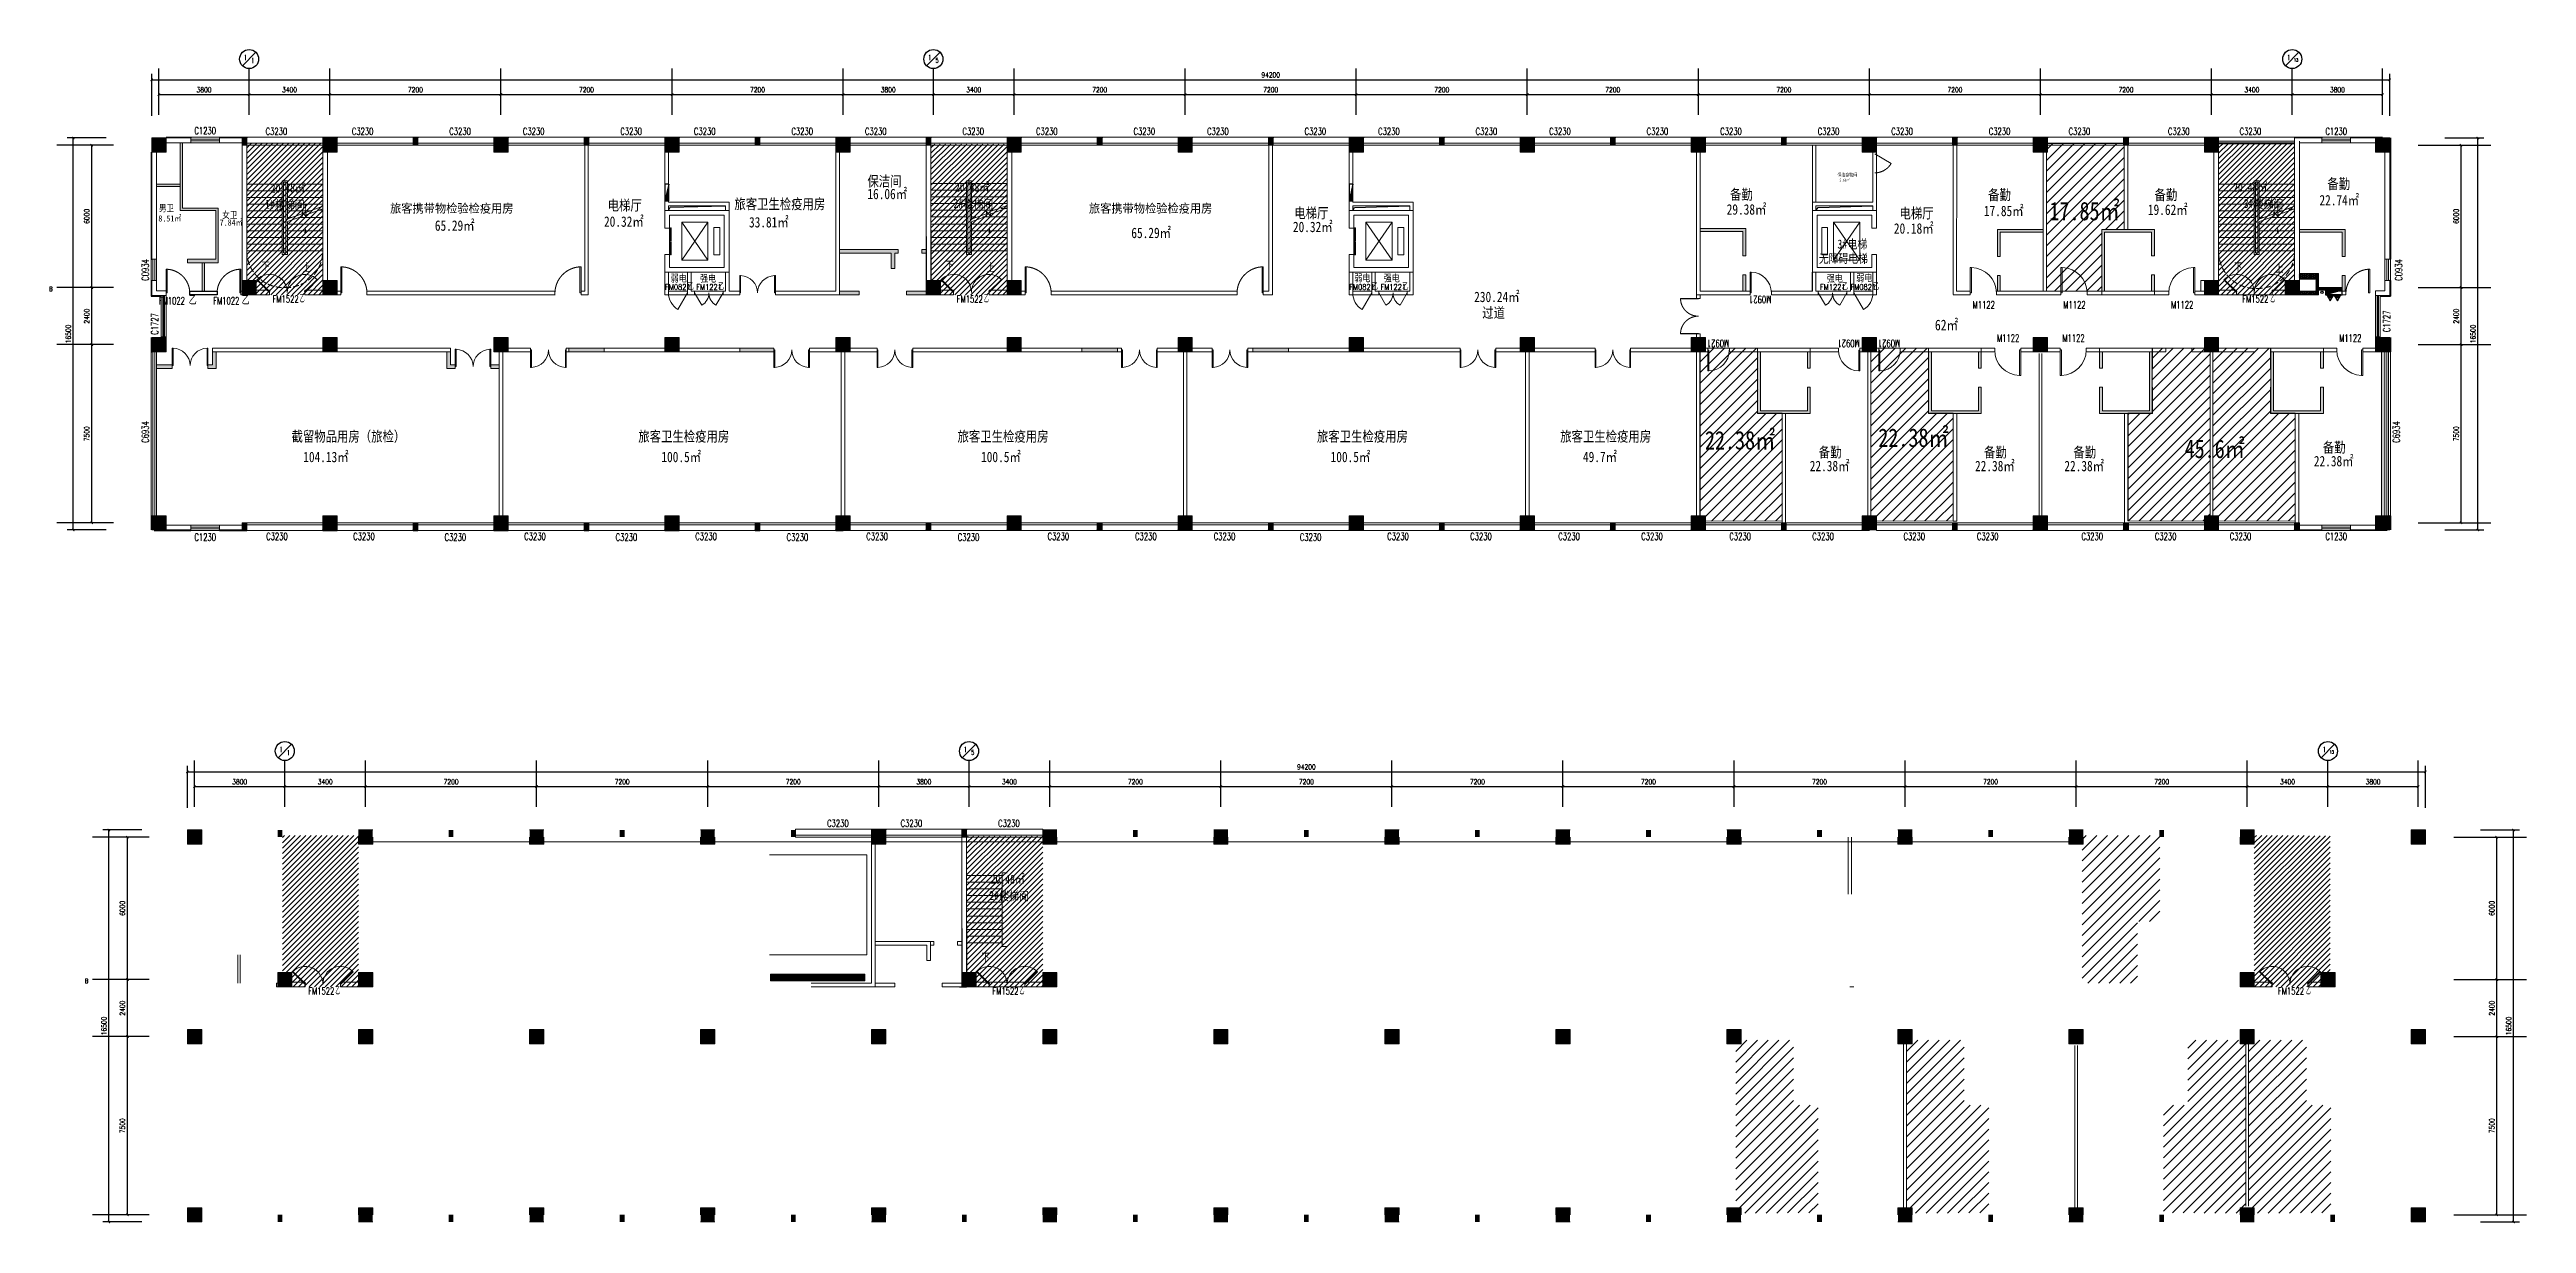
# Model space of a CAD drawing. Header units: millimetres. Extents: x 164760 to 3716174, y -1766400 to 11969.
# Drawn here: x 3338164 to 3442424, y -1650889 to -1601471 of the extents above; entities that cross this region are included whole.
import ezdxf
from ezdxf.enums import TextEntityAlignment as Align

# ---------------------------------------------------------------- set-up
doc = ezdxf.new("R2010")
doc.units = ezdxf.units.MM
doc.header["$LTSCALE"] = 1000
doc.linetypes.add('DASH', pattern=[0.35, 0.25, -0.1])
doc.linetypes.add('HIDDEN', pattern=[0.375, 0.25, -0.125, 0, 0])
doc.layers.get('0').update_dxf_attribs({"color": 253, "linetype": 'CONTINUOUS'})
doc.layers.get('Defpoints').update_dxf_attribs({"color": 250, "linetype": 'CONTINUOUS', "lineweight": 0})
for name, color, linetype in [('3', 253, 'CONTINUOUS'), ('AXIS', 253, 'CONTINUOUS'), ('AXIS_TEXT', 253, 'CONTINUOUS'), ('DIM_SYMB', 253, 'CONTINUOUS'), ('EQUIP_消火栓', 253, 'CONTINUOUS'), ('EQUIP_灭火器', 253, 'CONTINUOUS'), ('FC-Text Annotation', 253, 'CONTINUOUS'), ('HATCH【填充】', 253, 'CONTINUOUS'), ('LATRINE', 253, 'CONTINUOUS'), ('PUB_TEXT', 253, 'CONTINUOUS'), ('SURFACE', 253, 'CONTINUOUS'), ('VPIPE-消防', 253, 'CONTINUOUS'), ('w-消火栓', 253, 'CONTINUOUS'), ('WINDOW_TEXT', 253, 'CONTINUOUS'), ('建-墙', 253, 'CONTINUOUS')]:
    doc.layers.add(name, color=color, linetype=linetype)
for name, color, linetype, lineweight in [('A-FLOR-SPCL', 253, 'CONTINUOUS', 18), ('COLUMN', 253, 'CONTINUOUS', 0), ('DOOR【门】', 253, 'CONTINUOUS', 0), ('FC-FLOOR【地材分格】', 253, 'CONTINUOUS', 0), ('FF-Door【门】', 253, 'CONTINUOUS', 0), ('FF-Text【平面文字】', 253, 'CONTINUOUS', 0), ('FF-Win【窗】', 253, 'CONTINUOUS', 0), ('HAT【填充】', 253, 'CONTINUOUS', 0), ('PUB_HATCH', 253, 'CONTINUOUS', 0), ('RC-FCU【空调设备】', 253, 'CONTINUOUS', 0), ('RC-Modelling【天花造型】', 253, 'CONTINUOUS', 0), ('RC-Text【天花文字】', 253, 'CONTINUOUS', 0), ('STAIR', 253, 'CONTINUOUS', 0), ('TXT【平面空间文字】', 253, 'CONTINUOUS', 0), ('WALL', 253, 'CONTINUOUS', 0), ('Wall【墙体】', 253, 'CONTINUOUS', 0), ('Wall【新建墙】', 253, 'CONTINUOUS', 0), ('Xline【辅助线】', 253, 'CONTINUOUS', 0)]:
    doc.layers.add(name, color=color, linetype=linetype, lineweight=lineweight)
doc.layers.add('审图', color=253, linetype='CONTINUOUS', plot=False)
doc.styles.add('-宋体', font='', dxfattribs={"width": 0.8})
doc.styles.add('_TCH_AXIS', font='COMPLEX', dxfattribs={"bigfont": 'GBCBIG'})
doc.styles.add('_TCH_DIM', font='SIMPLEX', dxfattribs={"bigfont": 'GBCBIG'})
doc.styles.add('_TCH_DIM_T3', font='SIMPLEX', dxfattribs={"width": 0.705882, "bigfont": 'GBCBIG'})
doc.styles.add('_TCH_WINDOW', font='SIMPLEX', dxfattribs={"bigfont": 'GBCBIG'})
doc.styles.get("Standard").update_dxf_attribs({"font": 'GBENOR', "bigfont": 'GBCBIG'})
doc.styles.add('宋体', font='', dxfattribs={"width": 0.7})
doc.styles.add('文字', font='')
doc.styles.get('-宋体').set_extended_font_data('SimSun')
doc.styles.get('宋体').set_extended_font_data('SimSun')
doc.styles.get('文字').set_extended_font_data('SimSun')
doc.dimstyles.new('_TCH_ARCH&&100', dxfattribs={"dimtxt": 212.5, "dimasz": 100, "dimexe": 250, "dimexo": 300, "dimgap": 100, "dimtad": 1, "dimdec": 0, "dimzin": 0, "dimdsep": 46, "dimtxsty": '_TCH_DIM_T3', "dimblk": 'ARCHTICK', "dimcen": 0.09, "dimclrt": 7, "dimazin": 2, "dimtfac": 1, "dimtdec": 0, "dimtix": 1, "dimtmove": 2, "dimatfit": 3, "dimtolj": 1, "dimtzin": 0, "dimarcsym": 0})
pattern_1 = [(45, (24011, -7950), (-224.5064, 224.5064), [])]
pattern_2 = [(60, (3778355.65, -1406196.814), (-23.8125, 41.24446), [23.8125, -23.8125]), (120, (3778355.65, -1406196.814), (-47.625, 3e-08), [23.8125, -23.8125]), (0, (3778343.743, -1406176.192), (23.8125, 41.2444598), [23.8125, -23.8125])]

msp = doc.modelspace()

# ---------------------------------------------------------------- texts
at = {"layer": 'FC-Text Annotation', "width": 0.8}
for s, height, style, p in [('旅客卫生检疫用房', 438.58, '文字', (3366988, -1608191.7)), ('保洁间', 438.58, '文字', (3372589.9, -1607234)), ('16.06㎡', 438.58, '文字', (3372588.9, -1607768.5)), ('备勤', 438.58, '文字', (3408897.9, -1607791.2)), ('备勤', 438.58, '文字', (3419762.7, -1607807.8)), ('备勤', 438.58, '文字', (3426768, -1607807.8)), ('22.74㎡', 438.58, '文字', (3433709.3, -1608031.5)), ('备勤', 438.58, '文字', (3434042.7, -1607343.8)), ('8.51㎡', 258.48, '文字', (3342743.7, -1608709.6)), ('男卫', 285.83, '宋体', (3342768.2, -1608289.4)), ('7.84㎡', 258.48, '文字', (3345324.1, -1608880.8)), ('女卫', 285.83, '宋体', (3345430.6, -1608576.6)), ('65.29㎡', 438.58, '文字', (3354382.4, -1609100.4)), ('20.32㎡', 438.58, '文字', (3361502.4, -1608931.5)), ('电梯厅', 438.58, '文字', (3361657, -1608246.6)), ('33.81㎡', 438.58, '文字', (3367605, -1608959.8)), ('20.32㎡', 438.58, '文字', (3390499.7, -1609156)), ('电梯厅', 438.58, '文字', (3390560, -1608572.1)), ('29.38㎡', 438.58, '文字', (3408758.9, -1608420.9)), ('20.18㎡', 438.58, '文字', (3415796.1, -1609223)), ('电梯厅', 438.58, '文字', (3416033.3, -1608581.2)), ('17.85㎡', 438.58, '文字', (3419584.1, -1608484.7)), ('19.62㎡', 438.58, '文字', (3426487.8, -1608433)), ('65.29㎡', 438.58, '文字', (3383698.6, -1609407.6)), ('230.24㎡', 438.58, '文字', (3398130, -1612101.6)), ('过道', 438.58, '文字', (3398469.5, -1612769.7)), ('截留物品用房（旅检）', 438.58, '文字', (3348350.6, -1617975.7)), ('旅客卫生检疫用房', 438.58, '文字', (3362945.7, -1617975.7)), ('旅客卫生检疫用房', 438.58, '文字', (3376382.9, -1617975.7)), ('旅客卫生检疫用房', 438.58, '文字', (3391511.3, -1617975.7)), ('旅客卫生检疫用房', 438.58, '文字', (3401750.6, -1617975.7)), ('备勤', 438.58, '文字', (3433851.7, -1618437.2)), ('104.13㎡', 438.58, '文字', (3348841.7, -1618840.9)), ('100.5㎡', 438.58, '文字', (3363917.5, -1618840.3)), ('100.5㎡', 438.58, '文字', (3377373.5, -1618840.3)), ('100.5㎡', 438.58, '文字', (3392085.3, -1618840.3)), ('49.7㎡', 438.58, '文字', (3402708.6, -1618838)), ('22.38㎡', 438.58, '文字', (3412254.5, -1619220.9)), ('备勤', 438.58, '文字', (3412633.3, -1618642.6)), ('22.38㎡', 438.58, '文字', (3419211.4, -1619220.9)), ('备勤', 438.58, '文字', (3419590.1, -1618642.6)), ('22.38㎡', 438.58, '文字', (3422971.6, -1619220.9)), ('备勤', 438.58, '文字', (3423350.3, -1618642.6)), ('22.38㎡', 438.58, '文字', (3433473, -1619015.5))]:
    msp.add_text(s, height=height, dxfattribs=dict(at, style=style)).set_placement(p)
at = {"layer": 'FF-Text【平面文字】', "style": '文字', "width": 0.95}
for p in [(3352496.6, -1608341.1, 0), (3381913.8, -1608341.1, 0)]:
    msp.add_text('旅客携带物检验检疫用房', height=364.552, dxfattribs=at).set_placement(p)
at = {"layer": 'PUB_TEXT', "style": '宋体', "width": 0.8}
for s, height, p in [('20.48㎡', 377.64, (3347472.7, -1607491.8)), ('20.48㎡', 377.64, (3376272.7, -1607455.7)), ('20.48㎡', 377.64, (3430072.7, -1607455.7)), ('1#', 377.64, (3347229.9, -1608174.7)), ('楼梯间', 377.64, (3347661.9, -1608197.7)), ('2#', 377.64, (3376213.1, -1608138.6)), ('楼梯间', 377.64, (3376645.1, -1608161.6)), ('17.85㎡', 777.08, (3422341.4, -1608660)), ('3#', 377.64, (3430520.5, -1608139.7)), ('楼梯间', 377.64, (3430952.6, -1608162.7)), ('3#', 377.64, (3413418.6, -1609849.4)), ('电梯', 377.64, (3413850.6, -1609849.4)), ('弱电', 302.11, (3364308.3, -1611250.9)), ('强电', 302.11, (3365544.8, -1611254.6)), ('弱电', 302.11, (3393086.6, -1611238.6)), ('强电', 302.11, (3394323, -1611242.2)), ('强电', 302.11, (3412972.2, -1611254)), ('弱电', 302.11, (3414210, -1611231.4)), ('22.38㎡', 777.08, (3407842.8, -1618308.2)), ('22.38㎡', 777.08, (3415139.8, -1618199.5)), ('45.6㎡', 777.08, (3428032.7, -1618669)), ('20.48㎡', 377.64, (3377774, -1636586.6)), ('楼梯间', 377.64, (3378146.4, -1637292.5)), ('2#', 377.64, (3377714.3, -1637269.5))]:
    msp.add_text(s, height=height, dxfattribs=at).set_placement(p)
at = {"layer": 'PUB_TEXT', "color": 7, "style": '_TCH_DIM'}
for s, p in [('下', (3347091.1, -1610790.3)), ('上', (3348826.7, -1610843.9)), ('下', (3375891.1, -1610754.2)), ('上', (3377626.7, -1610843.9)), ('下', (3430116.1, -1610824.2)), ('上', (3431851.7, -1610878.9)), ('下', (3377392.3, -1639885.1))]:
    msp.add_text(s, height=337.6, dxfattribs=at).set_placement(p)
at = {"layer": 'RC-Text【天花文字】', "style": '宋体', "width": 0.8}
for s, height, p in [('5.68㎡', 112.5, (3413507.8, -1607022.9)), ('62㎡', 450, (3417523.3, -1613291.5))]:
    msp.add_text(s, height=height, dxfattribs=at).set_placement(p)
at = {"layer": 'TXT【平面空间文字】', "style": '-宋体', "width": 0.8}
msp.add_text('保洁杂物间', height=150, dxfattribs=at).set_placement((3413422.4, -1606821.8))
at = {"layer": 'WINDOW_TEXT', "style": '_TCH_WINDOW', "width": 0.705882}
for s, height, p in [('FM0821', 238, (3364072.5, -1611589.2)), ('FM1221', 238, (3365388.5, -1611589.2)), ('FM0821', 238, (3392872.5, -1611589.2)), ('FM1221', 238, (3394188.5, -1611589.2)), ('FM1221', 238, (3412688.5, -1611589.2)), ('FM0821', 238, (3413972.5, -1611589.2)), ('FM1022', 297.5, (3342765.8, -1612198.3)), ('FM1022', 297.5, (3345055, -1612198.3))]:
    msp.add_text(s, height=height, dxfattribs=at).set_placement(p)
at = {"layer": 'WINDOW_TEXT', "style": '_TCH_WINDOW'}
for height, p in [(270.1, (3365016.5, -1611589.2)), (270.1, (3366300.5, -1611589.2)), (270.1, (3393816.5, -1611589.2)), (270.1, (3395100.5, -1611589.2)), (270.1, (3413600.5, -1611589.2)), (270.1, (3414916.5, -1611589.2)), (337.6, (3344020.6, -1612207.7)), (337.6, (3346248.4, -1612207.7))]:
    msp.add_text('乙', height=height, dxfattribs=at).set_placement(p)
at = {"layer": '审图', "color": 6, "style": '宋体', "width": 0.8}
msp.add_text('无障碍电梯', height=377.64, dxfattribs=at).set_placement((3412640.2, -1610456.5))

# ---------------------------------------------------------------- blocks, each defined once
blk = doc.blocks.new('$TCHSYS$WIN2D')
for p, q in [((-0.5, 0.5), (0.5, 0.5)), ((-0.5, 0.5), (-0.5, -0.5)), ((0.5, 0.5), (0.5, -0.5)), ((0.5, 0.167), (-0.5, 0.167)), ((0.5, -0.167), (-0.5, -0.167)), ((-0.5, -0.5), (0.5, -0.5))]:
    blk.add_line(p, q)
blk = doc.blocks.new('$WINLIB2D$00000004')
for p, q in [((-0.5, 0.5), (0.5, 0.5)), ((-0.5, 0.5), (-0.5, -0.5)), ((0.5, -0.5), (0.5, 0.5)), ((-0.5, 0.241), (0.5, 0.241)), ((-0.5, -0.5), (0.5, -0.5))]:
    blk.add_line(p, q)
blk = doc.blocks.new('$WINLIB2D$00000005')
for p, q in [((-0.5, 0.5), (0.5, 0.5)), ((-0.5, 0.5), (-0.5, -0.5)), ((0.5, 0.167), (-0.5, 0.167)), ((0.5, 0), (-0.5, 0)), ((0.5, -0.5), (0.5, 0.5)), ((0.5, -0.167), (-0.5, -0.167)), ((-0.5, -0.5), (0.5, -0.5))]:
    blk.add_line(p, q)
blk = doc.blocks.new('海龙_0918165925')
at = {"layer": 'PUB_HATCH'}
for points in [[(-43300, -300), (-43100, -300), (-43100, 0), (-43300, 0)], [(-47100, -600), (-46500, -600), (-46500, 0), (-47100, 0)], [(-39900, -600), (-39300, -600), (-39300, 0), (-39900, 0)], [(-36100, -300), (-35900, -300), (-35900, 0), (-36100, 0)], [(-32700, -600), (-32100, -600), (-32100, 0), (-32700, 0)], [(-28900, -300), (-28700, -300), (-28700, 0), (-28900, 0)], [(-25500, -600), (-24900, -600), (-24900, 0), (-25500, 0)], [(-21700, -300), (-21500, -300), (-21500, 0), (-21700, 0)], [(-18300, -600), (-17700, -600), (-17700, 0), (-18300, 0)], [(-14500, -300), (-14300, -300), (-14300, 0), (-14500, 0)], [(-11100, -600), (-10500, -600), (-10500, 0), (-11100, 0)], [(-7300, -300), (-7100, -300), (-7100, 0), (-7300, 0)], [(-3900, -600), (-3300, -600), (-3300, 0), (-3900, 0)], [(-100, -300), (100, -300), (100, 0), (-100, 0)], [(3300, -600), (3900, -600), (3900, 0), (3300, 0)], [(7100, -300), (7300, -300), (7300, 0), (7100, 0)], [(10500, -600), (11100, -600), (11100, 0), (10500, 0)], [(14300, -300), (14500, -300), (14500, 0), (14300, 0)], [(17700, -600), (18300, -600), (18300, 0), (17700, 0)], [(21500, -300), (21700, -300), (21700, 0), (21500, 0)], [(24900, -600), (25500, -600), (25500, 0), (24900, 0)], [(28700, -300), (28900, -300), (28900, 0), (28700, 0)], [(32100, -600), (32700, -600), (32700, 0), (32100, 0)], [(35900, -300), (36100, -300), (36100, 0), (35900, 0)], [(39300, -600), (39900, -600), (39900, 0), (39300, 0)], [(46500, -600), (47100, -600), (47100, 0), (46500, 0)], [(-43300, -6600), (-42700, -6600), (-42700, -6000), (-43300, -6000)], [(-39900, -6600), (-39300, -6600), (-39300, -6000), (-39900, -6000)], [(-14500, -6600), (-13900, -6600), (-13900, -6000), (-14500, -6000)], [(-11100, -6600), (-10500, -6600), (-10500, -6000), (-11100, -6000)], [(39300, -6600), (39900, -6600), (39900, -6000), (39300, -6000)], [(42700, -6600), (43300, -6600), (43300, -6000), (42700, -6000)], [(-47100, -9000), (-46500, -9000), (-46500, -8400), (-47100, -8400)], [(-39900, -9000), (-39300, -9000), (-39300, -8400), (-39900, -8400)], [(-32700, -9000), (-32100, -9000), (-32100, -8400), (-32700, -8400)], [(-25500, -9000), (-24900, -9000), (-24900, -8400), (-25500, -8400)], [(-18300, -9000), (-17700, -9000), (-17700, -8400), (-18300, -8400)], [(-11100, -9000), (-10500, -9000), (-10500, -8400), (-11100, -8400)], [(-3900, -9000), (-3300, -9000), (-3300, -8400), (-3900, -8400)], [(3300, -9000), (3900, -9000), (3900, -8400), (3300, -8400)], [(10500, -9000), (11100, -9000), (11100, -8400), (10500, -8400)], [(17700, -9000), (18300, -9000), (18300, -8400), (17700, -8400)], [(24900, -9000), (25500, -9000), (25500, -8400), (24900, -8400)], [(32100, -9000), (32700, -9000), (32700, -8400), (32100, -8400)], [(39300, -9000), (39900, -9000), (39900, -8400), (39300, -8400)], [(46500, -9000), (47100, -9000), (47100, -8400), (46500, -8400)], [(-47100, -16500), (-46500, -16500), (-46500, -15900), (-47100, -15900)], [(-43300, -16500), (-43100, -16500), (-43100, -16200), (-43300, -16200)], [(-39900, -16500), (-39300, -16500), (-39300, -15900), (-39900, -15900)], [(-36100, -16500), (-35900, -16500), (-35900, -16200), (-36100, -16200)], [(-32700, -16500), (-32100, -16500), (-32100, -15900), (-32700, -15900)], [(-28900, -16500), (-28700, -16500), (-28700, -16200), (-28900, -16200)], [(-25500, -16500), (-24900, -16500), (-24900, -15900), (-25500, -15900)], [(-21700, -16500), (-21500, -16500), (-21500, -16200), (-21700, -16200)], [(-18300, -16500), (-17700, -16500), (-17700, -15900), (-18300, -15900)], [(-14300, -16200), (-14500, -16200), (-14500, -16500), (-14300, -16500)], [(-11100, -16500), (-10500, -16500), (-10500, -15900), (-11100, -15900)], [(-7100, -16200), (-7300, -16200), (-7300, -16500), (-7100, -16500)], [(-3900, -16500), (-3300, -16500), (-3300, -15900), (-3900, -15900)], [(100, -16200), (-100, -16200), (-100, -16500), (100, -16500)], [(3300, -16500), (3900, -16500), (3900, -15900), (3300, -15900)], [(7300, -16200), (7100, -16200), (7100, -16500), (7300, -16500)], [(10500, -16500), (11100, -16500), (11100, -15900), (10500, -15900)], [(14500, -16200), (14300, -16200), (14300, -16500), (14500, -16500)], [(17700, -16500), (18300, -16500), (18300, -15900), (17700, -15900)], [(21700, -16200), (21500, -16200), (21500, -16500), (21700, -16500)], [(24900, -16500), (25500, -16500), (25500, -15900), (24900, -15900)], [(28900, -16200), (28700, -16200), (28700, -16500), (28900, -16500)], [(32100, -16500), (32700, -16500), (32700, -15900), (32100, -15900)], [(36100, -16200), (35900, -16200), (35900, -16500), (36100, -16500)], [(39300, -16500), (39900, -16500), (39900, -15900), (39300, -15900)], [(43300, -16200), (43100, -16200), (43100, -16500), (43300, -16500)], [(46500, -16500), (47100, -16500), (47100, -15900), (46500, -15900)]]:
    blk.add_hatch(color=256, dxfattribs=at).paths.add_polyline_path(points)
at = {"layer": 'COLUMN'}
for p, q in [((-46500, 0), (-47100, 0)), ((-47100, 0), (-47100, -600)), ((-47100, -600), (-46500, -600)), ((-46500, -600), (-46500, 0)), ((-39300, 0), (-39900, 0)), ((-39900, -300), (-39900, -600)), ((-39900, -600), (-39300, -600)), ((-39300, -600), (-39300, -300)), ((-32100, 0), (-32700, 0)), ((-32700, -300), (-32700, -600)), ((-32700, -600), (-32100, -600)), ((-32100, -600), (-32100, -300)), ((-24900, 0), (-25500, 0)), ((-25500, -300), (-25500, -600)), ((-25500, -600), (-24900, -600)), ((-24900, -600), (-24900, -300)), ((-17700, 0), (-18300, 0)), ((-18300, -300), (-18300, -600)), ((-18300, -600), (-17700, -600)), ((-17700, -600), (-17700, -300)), ((-10500, 0), (-11100, 0)), ((-11100, -300), (-11100, -600)), ((-11100, -600), (-10500, -600)), ((-10500, -600), (-10500, -300)), ((-3300, 0), (-3900, 0)), ((-3900, -300), (-3900, -600)), ((-3900, -600), (-3300, -600)), ((-3300, -600), (-3300, -300)), ((3900, 0), (3300, 0)), ((3300, -300), (3300, -600)), ((3300, -600), (3900, -600)), ((3900, -600), (3900, -300)), ((11100, 0), (10500, 0)), ((10500, -300), (10500, -600)), ((10500, -600), (11100, -600)), ((11100, -600), (11100, -300)), ((18300, 0), (17700, 0)), ((17700, -300), (17700, -600)), ((17700, -600), (18300, -600)), ((18300, -600), (18300, -300)), ((25500, 0), (24900, 0)), ((24900, -300), (24900, -600)), ((24900, -600), (25500, -600)), ((25500, -600), (25500, -300)), ((32700, 0), (32100, 0)), ((32100, -300), (32100, -600)), ((32100, -600), (32700, -600)), ((32700, -600), (32700, -300)), ((39900, 0), (39300, 0)), ((39300, -300), (39300, -600)), ((39300, -600), (39900, -600)), ((39900, -600), (39900, 0)), ((47100, 0), (46500, 0)), ((46500, 0), (46500, -600)), ((46500, -600), (47100, -600)), ((47100, -600), (47100, 0)), ((-42700, -6000), (-43300, -6000)), ((-43300, -6000), (-43300, -6600)), ((-42700, -6600), (-42700, -6000)), ((-39300, -6000), (-39900, -6000)), ((-39900, -6000), (-39900, -6600)), ((-39300, -6600), (-39300, -6000)), ((-13900, -6000), (-14500, -6000)), ((-14500, -6000), (-14500, -6600)), ((-13900, -6600), (-13900, -6000)), ((-10500, -6000), (-11100, -6000)), ((-11100, -6000), (-11100, -6600)), ((-10500, -6600), (-10500, -6000)), ((39900, -6000), (39300, -6000)), ((39300, -6000), (39300, -6600)), ((39900, -6600), (39900, -6000)), ((43300, -6000), (42700, -6000)), ((42700, -6000), (42700, -6600)), ((43300, -6600), (43300, -6000)), ((-43300, -6600), (-42700, -6600)), ((-39900, -6600), (-39300, -6600)), ((-14500, -6600), (-13900, -6600)), ((-11100, -6600), (-10500, -6600)), ((39300, -6600), (39900, -6600)), ((42700, -6600), (43300, -6600)), ((-46500, -8400), (-47100, -8400)), ((-47100, -8400), (-47100, -9000)), ((-47100, -9000), (-46500, -9000)), ((-46500, -9000), (-46500, -8400)), ((-39300, -8400), (-39900, -8400)), ((-39900, -8400), (-39900, -9000)), ((-39900, -9000), (-39300, -9000)), ((-39300, -9000), (-39300, -8400)), ((-32100, -8400), (-32700, -8400)), ((-32700, -8400), (-32700, -9000)), ((-32700, -9000), (-32100, -9000)), ((-32100, -9000), (-32100, -8400)), ((-24900, -8400), (-25500, -8400)), ((-25500, -8400), (-25500, -9000)), ((-25500, -9000), (-24900, -9000)), ((-24900, -9000), (-24900, -8400)), ((-17700, -8400), (-18300, -8400)), ((-18300, -8400), (-18300, -9000)), ((-18300, -9000), (-17700, -9000)), ((-17700, -9000), (-17700, -8400)), ((-10500, -8400), (-11100, -8400)), ((-11100, -8400), (-11100, -9000)), ((-11100, -9000), (-10500, -9000)), ((-10500, -9000), (-10500, -8400)), ((-3300, -8400), (-3900, -8400)), ((-3900, -8400), (-3900, -9000)), ((-3900, -9000), (-3300, -9000)), ((-3300, -9000), (-3300, -8400)), ((3900, -8400), (3300, -8400)), ((3300, -8400), (3300, -9000)), ((3300, -9000), (3900, -9000)), ((3900, -9000), (3900, -8400)), ((11100, -8400), (10500, -8400)), ((10500, -8400), (10500, -9000)), ((10500, -9000), (11100, -9000)), ((11100, -9000), (11100, -8400)), ((18300, -8400), (17700, -8400)), ((17700, -8400), (17700, -9000)), ((17700, -9000), (18300, -9000)), ((18300, -9000), (18300, -8400)), ((25500, -8400), (24900, -8400)), ((24900, -8400), (24900, -9000)), ((24900, -9000), (25500, -9000)), ((25500, -9000), (25500, -8400)), ((32700, -8400), (32100, -8400)), ((32100, -8400), (32100, -9000)), ((32100, -9000), (32700, -9000)), ((32700, -9000), (32700, -8400)), ((39900, -8400), (39300, -8400)), ((39300, -8400), (39300, -9000)), ((39300, -9000), (39900, -9000)), ((39900, -9000), (39900, -8400)), ((47100, -8400), (46500, -8400)), ((46500, -8400), (46500, -9000)), ((46500, -9000), (47100, -9000)), ((47100, -9000), (47100, -8400)), ((-46500, -15900), (-47100, -15900)), ((-47100, -15900), (-47100, -16500)), ((-47100, -16500), (-46500, -16500)), ((-46500, -16500), (-46500, -15900)), ((-39300, -15900), (-39900, -15900)), ((-39900, -15900), (-39900, -16200)), ((-39900, -16500), (-39300, -16500)), ((-39300, -16200), (-39300, -15900)), ((-32100, -15900), (-32700, -15900)), ((-32700, -15900), (-32700, -16200)), ((-32700, -16500), (-32100, -16500)), ((-32100, -16200), (-32100, -15900)), ((-24900, -15900), (-25500, -15900)), ((-25500, -15900), (-25500, -16200)), ((-25500, -16500), (-24900, -16500)), ((-24900, -16200), (-24900, -15900)), ((-17700, -15900), (-18300, -15900)), ((-18300, -15900), (-18300, -16200)), ((-18300, -16500), (-17700, -16500)), ((-17700, -16200), (-17700, -15900)), ((-10500, -15900), (-11100, -15900)), ((-11100, -15900), (-11100, -16200)), ((-11100, -16500), (-10500, -16500)), ((-10500, -16200), (-10500, -15900)), ((-3300, -15900), (-3900, -15900)), ((-3900, -15900), (-3900, -16200)), ((-3900, -16500), (-3300, -16500)), ((-3300, -16200), (-3300, -15900)), ((3900, -15900), (3300, -15900)), ((3300, -15900), (3300, -16200)), ((3300, -16500), (3900, -16500)), ((3900, -16200), (3900, -15900)), ((11100, -15900), (10500, -15900)), ((10500, -15900), (10500, -16200)), ((10500, -16500), (11100, -16500)), ((11100, -16200), (11100, -15900)), ((18300, -15900), (17700, -15900)), ((17700, -15900), (17700, -16200)), ((17700, -16500), (18300, -16500)), ((18300, -16200), (18300, -15900)), ((25500, -15900), (24900, -15900)), ((24900, -15900), (24900, -16200)), ((24900, -16500), (25500, -16500)), ((25500, -16200), (25500, -15900)), ((32700, -15900), (32100, -15900)), ((32100, -15900), (32100, -16200)), ((32100, -16500), (32700, -16500)), ((32700, -16200), (32700, -15900)), ((39900, -15900), (39300, -15900)), ((39300, -15900), (39300, -16200)), ((39300, -16500), (39900, -16500)), ((39900, -16200), (39900, -15900)), ((47100, -15900), (46500, -15900)), ((46500, -15900), (46500, -16500)), ((46500, -16500), (47100, -16500)), ((47100, -16500), (47100, -15900))]:
    blk.add_line(p, q, dxfattribs=at)
blk = doc.blocks.new('$QC001_5')
blk.add_line((-325, 200), (325, 0))
blk.add_lwpolyline([(325, 0), (325, 200), (-325, 200), (-325, 0)], close=True)
blk.add_solid([(-325, 200), (325, 200), (-325, 200), (325, 0)])
at = {"flags": 1}
for tag in ['UNIT', 'WHAT', 'SPEC']:
    blk.add_attdef(tag, (0, 0), '', height=0.001, dxfattribs=at)
blk = doc.blocks.new('$TCHSYS$LDOR22D')
for p, q in [((-0.517, 0.833), (-0.017, 0.833)), ((-0.517, 0.833), (-0.517, 0.667)), ((-0.517, 0.667), (-0.017, 0.667)), ((-0.5, 0.5), (0.5, 0.5)), ((-0.017, 0.833), (-0.017, 0.667)), ((0.017, 0.833), (0.017, 0.667)), ((0.017, 0.833), (0.517, 0.833)), ((0.017, 0.667), (0.517, 0.667)), ((0.517, 0.833), (0.517, 0.667))]:
    blk.add_line(p, q)
blk = doc.blocks.new('$DorLib2D$00000214')
at = {"color": 0}
blk.add_line((0.5, 0), (0, 0.87), dxfattribs=at)
blk.add_arc((0.5, 0), 1, 120, 180, dxfattribs=at)
blk = doc.blocks.new('$DorLib2D$00000215')
at = {"color": 0}
for p, q in [((-0.5, 0), (-0.25, 0.433)), ((0.5, 0), (0.25, 0.433))]:
    blk.add_line(p, q, dxfattribs=at)
for centre, start, end in [((-0.5, 0), 0, 60), ((0.5, 0), 120, 180)]:
    blk.add_arc(centre, 0.5, start, end, dxfattribs=at)
blk = doc.blocks.new('$DorLib2D$00000002')
for p, q in [((-0.5, 0), (-0.5, 0.4875)), ((-0.475, 0.4875), (-0.5, 0.4875)), ((-0.5, 0), (-0.475, 0)), ((-0.475, 0), (-0.475, 0.4875)), ((0.475, 0), (0.475, 0.4875)), ((0.475, 0.4875), (0.5, 0.4875)), ((0.5, 0), (0.475, 0)), ((0.5, 0), (0.5, 0.4875))]:
    blk.add_line(p, q)
at = {"lineweight": 13}
for centre, start, end in [((-0.4875, 0), 0, 88.530716), ((0.4875, 0), 91.469284, 180)]:
    blk.add_arc(centre, 0.4875, start, end, dxfattribs=at)
blk = doc.blocks.new('$DorLib2D$00000001')
for p, q in [((0.45, 0.975), (0.5, 0.975)), ((0.45, 0), (0.45, 0.975)), ((0.5, 0), (0.5, 0.975)), ((0.5, 0), (0.45, 0))]:
    blk.add_line(p, q)
at = {"lineweight": 13}
blk.add_arc((0.475, 0), 0.975, 91.46928, 180, dxfattribs=at)
blk = doc.blocks.new('DOOR_D01')
at = {"layer": 'DOOR【门】'}
blk.add_lwpolyline([(-0.456, 1), (-0.456, 0), (-0.5, 0), (-0.5, 1)], close=True, dxfattribs=at)
at = {"layer": 'DOOR【门】', "color": 8, "linetype": 'HIDDEN', "ltscale": 15}
blk.add_arc((-0.511, -0.01), 1.011, 0.59152, 87.46644, dxfattribs=at)
blk = doc.blocks.new('DOOR_D02')
at = {"layer": 'FF-Door【门】'}
for p, q in [((-0.484, 0.5), (-0.5, 0.5)), ((-0.5, 0), (-0.5, 0.5)), ((-0.484, 0), (-0.5, 0)), ((-0.484, 0), (-0.484, 0.5)), ((0.484, 0), (0.484, 0.5)), ((0.484, 0.5), (0.5, 0.5)), ((0.484, 0), (0.5, 0)), ((0.5, 0), (0.5, 0.5))]:
    blk.add_line(p, q, dxfattribs=at)
at = {"layer": 'FF-Door【门】', "color": 8, "linetype": 'HIDDEN', "ltscale": 15}
for centre, start, end in [((-0.5, 0), 0, 90), ((0.5, 0), 90, 180)]:
    blk.add_arc(centre, 0.5, start, end, dxfattribs=at)
blk = doc.blocks.new('DOORBLK101')
at = {"layer": 'FF-Door【门】'}
blk.add_line((-0.5, 0), (0, 0.87), dxfattribs=at)
at = {"layer": 'FF-Door【门】', "color": 8, "linetype": 'HIDDEN', "ltscale": 15}
blk.add_arc((-0.5, 0), 1, 0, 60, dxfattribs=at)
blk = doc.blocks.new('_ArchTick')
at = {"color": 2, "linetype": 'ByBlock', "const_width": 0.4}
blk.add_lwpolyline([(-0.5, -0.5), (0.5, 0.5)], dxfattribs=at)
blk = doc.blocks.new('*D611')
at = {"layer": 'AXIS', "color": 0, "lineweight": -2, "transparency": 16777216}
for p, q in [((3571280, -1554394), (3571280, -1553288)), ((3575080, -1554394), (3575080, -1553288)), ((3571280, -1553538), (3575080, -1553538))]:
    blk.add_line(p, q, dxfattribs=at)
at = {"layer": 'Defpoints', "color": 0, "transparency": 16777216}
for p in [(3575080, -1553538), (3571280, -1554694), (3575080, -1554694)]:
    blk.add_point(p, dxfattribs=at)
at = {"layer": 'AXIS', "color": 0, "lineweight": -2, "transparency": 16777216, "xscale": 100, "yscale": 100, "zscale": 100, "rotation": 180}
blk.add_blockref('_ArchTick', (3571280, -1553538), dxfattribs=at)
at = {"layer": 'AXIS', "color": 0, "lineweight": -2, "transparency": 16777216, "xscale": 100, "yscale": 100, "zscale": 100}
blk.add_blockref('_ArchTick', (3575080, -1553538), dxfattribs=at)
at = {"layer": 'AXIS', "color": 7, "transparency": 16777216, "insert": (3573180, -1553332), "char_height": 212.5, "attachment_point": 5, "style": '_TCH_DIM_T3'}
blk.add_mtext('\\A1;3800', dxfattribs=at)
blk = doc.blocks.new('*D612')
at = {"layer": 'AXIS', "color": 0, "lineweight": -2, "transparency": 16777216}
for p, q in [((3567880, -1554394), (3567880, -1553288)), ((3571280, -1554394), (3571280, -1553288)), ((3567880, -1553538), (3571280, -1553538))]:
    blk.add_line(p, q, dxfattribs=at)
at = {"layer": 'Defpoints', "color": 0, "transparency": 16777216}
for p in [(3571280, -1553538), (3567880, -1554694), (3571280, -1554694)]:
    blk.add_point(p, dxfattribs=at)
at = {"layer": 'AXIS', "color": 0, "lineweight": -2, "transparency": 16777216, "xscale": 100, "yscale": 100, "zscale": 100, "rotation": 180}
blk.add_blockref('_ArchTick', (3567880, -1553538), dxfattribs=at)
at = {"layer": 'AXIS', "color": 0, "lineweight": -2, "transparency": 16777216, "xscale": 100, "yscale": 100, "zscale": 100}
blk.add_blockref('_ArchTick', (3571280, -1553538), dxfattribs=at)
at = {"layer": 'AXIS', "color": 7, "transparency": 16777216, "insert": (3569580, -1553332), "char_height": 212.5, "attachment_point": 5, "style": '_TCH_DIM_T3'}
blk.add_mtext('\\A1;3400', dxfattribs=at)
blk = doc.blocks.new('*D613')
at = {"layer": 'AXIS', "color": 0, "lineweight": -2, "transparency": 16777216}
for p, q in [((3560680, -1554394), (3560680, -1553288)), ((3567880, -1554394), (3567880, -1553288)), ((3560680, -1553538), (3567880, -1553538))]:
    blk.add_line(p, q, dxfattribs=at)
at = {"layer": 'Defpoints', "color": 0, "transparency": 16777216}
for p in [(3567880, -1553538), (3560680, -1554694), (3567880, -1554694)]:
    blk.add_point(p, dxfattribs=at)
at = {"layer": 'AXIS', "color": 0, "lineweight": -2, "transparency": 16777216, "xscale": 100, "yscale": 100, "zscale": 100, "rotation": 180}
blk.add_blockref('_ArchTick', (3560680, -1553538), dxfattribs=at)
at = {"layer": 'AXIS', "color": 0, "lineweight": -2, "transparency": 16777216, "xscale": 100, "yscale": 100, "zscale": 100}
blk.add_blockref('_ArchTick', (3567880, -1553538), dxfattribs=at)
at = {"layer": 'AXIS', "color": 7, "transparency": 16777216, "insert": (3564280, -1553332), "char_height": 212.5, "attachment_point": 5, "style": '_TCH_DIM_T3'}
blk.add_mtext('\\A1;7200', dxfattribs=at)
blk = doc.blocks.new('*D614')
at = {"layer": 'AXIS', "color": 0, "lineweight": -2, "transparency": 16777216}
for p, q in [((3553480, -1554394), (3553480, -1553288)), ((3560680, -1554394), (3560680, -1553288)), ((3553480, -1553538), (3560680, -1553538))]:
    blk.add_line(p, q, dxfattribs=at)
at = {"layer": 'Defpoints', "color": 0, "transparency": 16777216}
for p in [(3560680, -1553538), (3553480, -1554694), (3560680, -1554694)]:
    blk.add_point(p, dxfattribs=at)
at = {"layer": 'AXIS', "color": 0, "lineweight": -2, "transparency": 16777216, "xscale": 100, "yscale": 100, "zscale": 100, "rotation": 180}
blk.add_blockref('_ArchTick', (3553480, -1553538), dxfattribs=at)
at = {"layer": 'AXIS', "color": 0, "lineweight": -2, "transparency": 16777216, "xscale": 100, "yscale": 100, "zscale": 100}
blk.add_blockref('_ArchTick', (3560680, -1553538), dxfattribs=at)
at = {"layer": 'AXIS', "color": 7, "transparency": 16777216, "insert": (3557080, -1553332), "char_height": 212.5, "attachment_point": 5, "style": '_TCH_DIM_T3'}
blk.add_mtext('\\A1;7200', dxfattribs=at)
blk = doc.blocks.new('*D615')
at = {"layer": 'AXIS', "color": 0, "lineweight": -2, "transparency": 16777216}
for p, q in [((3546280, -1554394), (3546280, -1553288)), ((3553480, -1554394), (3553480, -1553288)), ((3546280, -1553538), (3553480, -1553538))]:
    blk.add_line(p, q, dxfattribs=at)
at = {"layer": 'Defpoints', "color": 0, "transparency": 16777216}
for p in [(3553480, -1553538), (3546280, -1554694), (3553480, -1554694)]:
    blk.add_point(p, dxfattribs=at)
at = {"layer": 'AXIS', "color": 0, "lineweight": -2, "transparency": 16777216, "xscale": 100, "yscale": 100, "zscale": 100, "rotation": 180}
blk.add_blockref('_ArchTick', (3546280, -1553538), dxfattribs=at)
at = {"layer": 'AXIS', "color": 0, "lineweight": -2, "transparency": 16777216, "xscale": 100, "yscale": 100, "zscale": 100}
blk.add_blockref('_ArchTick', (3553480, -1553538), dxfattribs=at)
at = {"layer": 'AXIS', "color": 7, "transparency": 16777216, "insert": (3549880, -1553332), "char_height": 212.5, "attachment_point": 5, "style": '_TCH_DIM_T3'}
blk.add_mtext('\\A1;7200', dxfattribs=at)
blk = doc.blocks.new('*D616')
at = {"layer": 'AXIS', "color": 0, "lineweight": -2, "transparency": 16777216}
for p, q in [((3539080, -1554394), (3539080, -1553288)), ((3546280, -1554394), (3546280, -1553288)), ((3539080, -1553538), (3546280, -1553538))]:
    blk.add_line(p, q, dxfattribs=at)
at = {"layer": 'Defpoints', "color": 0, "transparency": 16777216}
for p in [(3546280, -1553538), (3539080, -1554694), (3546280, -1554694)]:
    blk.add_point(p, dxfattribs=at)
at = {"layer": 'AXIS', "color": 0, "lineweight": -2, "transparency": 16777216, "xscale": 100, "yscale": 100, "zscale": 100, "rotation": 180}
blk.add_blockref('_ArchTick', (3539080, -1553538), dxfattribs=at)
at = {"layer": 'AXIS', "color": 0, "lineweight": -2, "transparency": 16777216, "xscale": 100, "yscale": 100, "zscale": 100}
blk.add_blockref('_ArchTick', (3546280, -1553538), dxfattribs=at)
at = {"layer": 'AXIS', "color": 7, "transparency": 16777216, "insert": (3542680, -1553332), "char_height": 212.5, "attachment_point": 5, "style": '_TCH_DIM_T3'}
blk.add_mtext('\\A1;7200', dxfattribs=at)
blk = doc.blocks.new('*D602')
at = {"layer": 'AXIS', "color": 0, "lineweight": -2, "transparency": 16777216}
for p, q in [((3531880, -1554394), (3531880, -1553288)), ((3539080, -1554394), (3539080, -1553288)), ((3531880, -1553538), (3539080, -1553538))]:
    blk.add_line(p, q, dxfattribs=at)
at = {"layer": 'Defpoints', "color": 0, "transparency": 16777216}
for p in [(3539080, -1553538), (3531880, -1554694), (3539080, -1554694)]:
    blk.add_point(p, dxfattribs=at)
at = {"layer": 'AXIS', "color": 0, "lineweight": -2, "transparency": 16777216, "xscale": 100, "yscale": 100, "zscale": 100, "rotation": 180}
blk.add_blockref('_ArchTick', (3531880, -1553538), dxfattribs=at)
at = {"layer": 'AXIS', "color": 0, "lineweight": -2, "transparency": 16777216, "xscale": 100, "yscale": 100, "zscale": 100}
blk.add_blockref('_ArchTick', (3539080, -1553538), dxfattribs=at)
at = {"layer": 'AXIS', "color": 7, "transparency": 16777216, "insert": (3535480, -1553332), "char_height": 212.5, "attachment_point": 5, "style": '_TCH_DIM_T3'}
blk.add_mtext('\\A1;7200', dxfattribs=at)
blk = doc.blocks.new('*D603')
at = {"layer": 'AXIS', "color": 0, "lineweight": -2, "transparency": 16777216}
for p, q in [((3524680, -1554394), (3524680, -1553288)), ((3531880, -1554394), (3531880, -1553288)), ((3524680, -1553538), (3531880, -1553538))]:
    blk.add_line(p, q, dxfattribs=at)
at = {"layer": 'Defpoints', "color": 0, "transparency": 16777216}
for p in [(3531880, -1553538), (3524680, -1554694), (3531880, -1554694)]:
    blk.add_point(p, dxfattribs=at)
at = {"layer": 'AXIS', "color": 0, "lineweight": -2, "transparency": 16777216, "xscale": 100, "yscale": 100, "zscale": 100, "rotation": 180}
blk.add_blockref('_ArchTick', (3524680, -1553538), dxfattribs=at)
at = {"layer": 'AXIS', "color": 0, "lineweight": -2, "transparency": 16777216, "xscale": 100, "yscale": 100, "zscale": 100}
blk.add_blockref('_ArchTick', (3531880, -1553538), dxfattribs=at)
at = {"layer": 'AXIS', "color": 7, "transparency": 16777216, "insert": (3528280, -1553332), "char_height": 212.5, "attachment_point": 5, "style": '_TCH_DIM_T3'}
blk.add_mtext('\\A1;7200', dxfattribs=at)
blk = doc.blocks.new('*D604')
at = {"layer": 'AXIS', "color": 0, "lineweight": -2, "transparency": 16777216}
for p, q in [((3517480, -1554394), (3517480, -1553288)), ((3524680, -1554394), (3524680, -1553288)), ((3517480, -1553538), (3524680, -1553538))]:
    blk.add_line(p, q, dxfattribs=at)
at = {"layer": 'Defpoints', "color": 0, "transparency": 16777216}
for p in [(3524680, -1553538), (3517480, -1554694), (3524680, -1554694)]:
    blk.add_point(p, dxfattribs=at)
at = {"layer": 'AXIS', "color": 0, "lineweight": -2, "transparency": 16777216, "xscale": 100, "yscale": 100, "zscale": 100, "rotation": 180}
blk.add_blockref('_ArchTick', (3517480, -1553538), dxfattribs=at)
at = {"layer": 'AXIS', "color": 0, "lineweight": -2, "transparency": 16777216, "xscale": 100, "yscale": 100, "zscale": 100}
blk.add_blockref('_ArchTick', (3524680, -1553538), dxfattribs=at)
at = {"layer": 'AXIS', "color": 7, "transparency": 16777216, "insert": (3521080, -1553332), "char_height": 212.5, "attachment_point": 5, "style": '_TCH_DIM_T3'}
blk.add_mtext('\\A1;7200', dxfattribs=at)
blk = doc.blocks.new('*D605')
at = {"layer": 'AXIS', "color": 0, "lineweight": -2, "transparency": 16777216}
for p, q in [((3514080, -1554394), (3514080, -1553288)), ((3517480, -1554394), (3517480, -1553288)), ((3514080, -1553538), (3517480, -1553538))]:
    blk.add_line(p, q, dxfattribs=at)
at = {"layer": 'Defpoints', "color": 0, "transparency": 16777216}
for p in [(3517480, -1553538), (3514080, -1554694), (3517480, -1554694)]:
    blk.add_point(p, dxfattribs=at)
at = {"layer": 'AXIS', "color": 0, "lineweight": -2, "transparency": 16777216, "xscale": 100, "yscale": 100, "zscale": 100, "rotation": 180}
blk.add_blockref('_ArchTick', (3514080, -1553538), dxfattribs=at)
at = {"layer": 'AXIS', "color": 0, "lineweight": -2, "transparency": 16777216, "xscale": 100, "yscale": 100, "zscale": 100}
blk.add_blockref('_ArchTick', (3517480, -1553538), dxfattribs=at)
at = {"layer": 'AXIS', "color": 7, "transparency": 16777216, "insert": (3515780, -1553332), "char_height": 212.5, "attachment_point": 5, "style": '_TCH_DIM_T3'}
blk.add_mtext('\\A1;3400', dxfattribs=at)
blk = doc.blocks.new('*D606')
at = {"layer": 'AXIS', "color": 0, "lineweight": -2, "transparency": 16777216}
for p, q in [((3510280, -1554394), (3510280, -1553288)), ((3514080, -1554394), (3514080, -1553288)), ((3510280, -1553538), (3514080, -1553538))]:
    blk.add_line(p, q, dxfattribs=at)
at = {"layer": 'Defpoints', "color": 0, "transparency": 16777216}
for p in [(3514080, -1553538), (3510280, -1554694), (3514080, -1554694)]:
    blk.add_point(p, dxfattribs=at)
at = {"layer": 'AXIS', "color": 0, "lineweight": -2, "transparency": 16777216, "xscale": 100, "yscale": 100, "zscale": 100, "rotation": 180}
blk.add_blockref('_ArchTick', (3510280, -1553538), dxfattribs=at)
at = {"layer": 'AXIS', "color": 0, "lineweight": -2, "transparency": 16777216, "xscale": 100, "yscale": 100, "zscale": 100}
blk.add_blockref('_ArchTick', (3514080, -1553538), dxfattribs=at)
at = {"layer": 'AXIS', "color": 7, "transparency": 16777216, "insert": (3512180, -1553332), "char_height": 212.5, "attachment_point": 5, "style": '_TCH_DIM_T3'}
blk.add_mtext('\\A1;3800', dxfattribs=at)
blk = doc.blocks.new('*D607')
at = {"layer": 'AXIS', "color": 0, "lineweight": -2, "transparency": 16777216}
for p, q in [((3503080, -1554394), (3503080, -1553288)), ((3510280, -1554394), (3510280, -1553288)), ((3503080, -1553538), (3510280, -1553538))]:
    blk.add_line(p, q, dxfattribs=at)
at = {"layer": 'Defpoints', "color": 0, "transparency": 16777216}
for p in [(3510280, -1553538), (3503080, -1554694), (3510280, -1554694)]:
    blk.add_point(p, dxfattribs=at)
at = {"layer": 'AXIS', "color": 0, "lineweight": -2, "transparency": 16777216, "xscale": 100, "yscale": 100, "zscale": 100, "rotation": 180}
blk.add_blockref('_ArchTick', (3503080, -1553538), dxfattribs=at)
at = {"layer": 'AXIS', "color": 0, "lineweight": -2, "transparency": 16777216, "xscale": 100, "yscale": 100, "zscale": 100}
blk.add_blockref('_ArchTick', (3510280, -1553538), dxfattribs=at)
at = {"layer": 'AXIS', "color": 7, "transparency": 16777216, "insert": (3506680, -1553332), "char_height": 212.5, "attachment_point": 5, "style": '_TCH_DIM_T3'}
blk.add_mtext('\\A1;7200', dxfattribs=at)
blk = doc.blocks.new('*D608')
at = {"layer": 'AXIS', "color": 0, "lineweight": -2, "transparency": 16777216}
for p, q in [((3495880, -1554394), (3495880, -1553288)), ((3503080, -1554394), (3503080, -1553288)), ((3495880, -1553538), (3503080, -1553538))]:
    blk.add_line(p, q, dxfattribs=at)
at = {"layer": 'Defpoints', "color": 0, "transparency": 16777216}
for p in [(3503080, -1553538), (3495880, -1554694), (3503080, -1554694)]:
    blk.add_point(p, dxfattribs=at)
at = {"layer": 'AXIS', "color": 0, "lineweight": -2, "transparency": 16777216, "xscale": 100, "yscale": 100, "zscale": 100, "rotation": 180}
blk.add_blockref('_ArchTick', (3495880, -1553538), dxfattribs=at)
at = {"layer": 'AXIS', "color": 0, "lineweight": -2, "transparency": 16777216, "xscale": 100, "yscale": 100, "zscale": 100}
blk.add_blockref('_ArchTick', (3503080, -1553538), dxfattribs=at)
at = {"layer": 'AXIS', "color": 7, "transparency": 16777216, "insert": (3499480, -1553332), "char_height": 212.5, "attachment_point": 5, "style": '_TCH_DIM_T3'}
blk.add_mtext('\\A1;7200', dxfattribs=at)
blk = doc.blocks.new('*D609')
at = {"layer": 'AXIS', "color": 0, "lineweight": -2, "transparency": 16777216}
for p, q in [((3488680, -1554394), (3488680, -1553288)), ((3495880, -1554394), (3495880, -1553288)), ((3488680, -1553538), (3495880, -1553538))]:
    blk.add_line(p, q, dxfattribs=at)
at = {"layer": 'Defpoints', "color": 0, "transparency": 16777216}
for p in [(3495880, -1553538), (3488680, -1554694), (3495880, -1554694)]:
    blk.add_point(p, dxfattribs=at)
at = {"layer": 'AXIS', "color": 0, "lineweight": -2, "transparency": 16777216, "xscale": 100, "yscale": 100, "zscale": 100, "rotation": 180}
blk.add_blockref('_ArchTick', (3488680, -1553538), dxfattribs=at)
at = {"layer": 'AXIS', "color": 0, "lineweight": -2, "transparency": 16777216, "xscale": 100, "yscale": 100, "zscale": 100}
blk.add_blockref('_ArchTick', (3495880, -1553538), dxfattribs=at)
at = {"layer": 'AXIS', "color": 7, "transparency": 16777216, "insert": (3492280, -1553332), "char_height": 212.5, "attachment_point": 5, "style": '_TCH_DIM_T3'}
blk.add_mtext('\\A1;7200', dxfattribs=at)
blk = doc.blocks.new('*D610')
at = {"layer": 'AXIS', "color": 0, "lineweight": -2, "transparency": 16777216}
for p, q in [((3485280, -1554394), (3485280, -1553288)), ((3488680, -1554394), (3488680, -1553288)), ((3485280, -1553538), (3488680, -1553538))]:
    blk.add_line(p, q, dxfattribs=at)
at = {"layer": 'Defpoints', "color": 0, "transparency": 16777216}
for p in [(3488680, -1553538), (3485280, -1554694), (3488680, -1554694)]:
    blk.add_point(p, dxfattribs=at)
at = {"layer": 'AXIS', "color": 0, "lineweight": -2, "transparency": 16777216, "xscale": 100, "yscale": 100, "zscale": 100, "rotation": 180}
blk.add_blockref('_ArchTick', (3485280, -1553538), dxfattribs=at)
at = {"layer": 'AXIS', "color": 0, "lineweight": -2, "transparency": 16777216, "xscale": 100, "yscale": 100, "zscale": 100}
blk.add_blockref('_ArchTick', (3488680, -1553538), dxfattribs=at)
at = {"layer": 'AXIS', "color": 7, "transparency": 16777216, "insert": (3486980, -1553332), "char_height": 212.5, "attachment_point": 5, "style": '_TCH_DIM_T3'}
blk.add_mtext('\\A1;3400', dxfattribs=at)
blk = doc.blocks.new('*D617')
at = {"layer": 'AXIS', "color": 0, "lineweight": -2, "transparency": 16777216}
for p, q in [((3481480, -1554394), (3481480, -1553288)), ((3485280, -1554394), (3485280, -1553288)), ((3481480, -1553538), (3485280, -1553538))]:
    blk.add_line(p, q, dxfattribs=at)
at = {"layer": 'Defpoints', "color": 0, "transparency": 16777216}
for p in [(3485280, -1553538), (3481480, -1554694), (3485280, -1554694)]:
    blk.add_point(p, dxfattribs=at)
at = {"layer": 'AXIS', "color": 0, "lineweight": -2, "transparency": 16777216, "xscale": 100, "yscale": 100, "zscale": 100, "rotation": 180}
blk.add_blockref('_ArchTick', (3481480, -1553538), dxfattribs=at)
at = {"layer": 'AXIS', "color": 0, "lineweight": -2, "transparency": 16777216, "xscale": 100, "yscale": 100, "zscale": 100}
blk.add_blockref('_ArchTick', (3485280, -1553538), dxfattribs=at)
at = {"layer": 'AXIS', "color": 7, "transparency": 16777216, "insert": (3483380, -1553332), "char_height": 212.5, "attachment_point": 5, "style": '_TCH_DIM_T3'}
blk.add_mtext('\\A1;3800', dxfattribs=at)
blk = doc.blocks.new('*D618')
at = {"layer": 'AXIS', "color": 0, "lineweight": -2, "transparency": 16777216}
for p, q in [((3479267, -1555362), (3477622, -1555362)), ((3477872, -1571862), (3477872, -1555362)), ((3479267, -1571862), (3477622, -1571862))]:
    blk.add_line(p, q, dxfattribs=at)
at = {"layer": 'Defpoints', "color": 0, "transparency": 16777216}
for p in [(3477872, -1555362), (3479567, -1555362), (3479567, -1571862)]:
    blk.add_point(p, dxfattribs=at)
at = {"layer": 'AXIS', "color": 0, "lineweight": -2, "transparency": 16777216, "xscale": 100, "yscale": 100, "zscale": 100}
for p, rotation in [((3477872, -1555362), 90), ((3477872, -1571862), 270)]:
    blk.add_blockref('_ArchTick', p, dxfattribs=dict(at, rotation=rotation))
at = {"layer": 'AXIS', "color": 7, "transparency": 16777216, "insert": (3477666, -1563612), "char_height": 212.5, "attachment_point": 5, "rotation": 90, "style": '_TCH_DIM_T3'}
blk.add_mtext('\\A1;16500', dxfattribs=at)
blk = doc.blocks.new('*D619')
at = {"layer": 'AXIS', "color": 0, "lineweight": -2, "transparency": 16777216}
for p, q in [((3577699, -1564062), (3578635, -1564062)), ((3578385, -1571562), (3578385, -1564062)), ((3577699, -1571562), (3578635, -1571562))]:
    blk.add_line(p, q, dxfattribs=at)
at = {"layer": 'Defpoints', "color": 0, "transparency": 16777216}
for p in [(3577399, -1564062), (3578385, -1564062), (3577399, -1571562)]:
    blk.add_point(p, dxfattribs=at)
at = {"layer": 'AXIS', "color": 0, "lineweight": -2, "transparency": 16777216, "xscale": 100, "yscale": 100, "zscale": 100}
for p, rotation in [((3578385, -1564062), 90), ((3578385, -1571562), 270)]:
    blk.add_blockref('_ArchTick', p, dxfattribs=dict(at, rotation=rotation))
at = {"layer": 'AXIS', "color": 7, "transparency": 16777216, "insert": (3578179, -1567812), "char_height": 212.5, "attachment_point": 5, "rotation": 90, "style": '_TCH_DIM_T3'}
blk.add_mtext('\\A1;7500', dxfattribs=at)
blk = doc.blocks.new('*D620')
at = {"layer": 'AXIS', "color": 0, "lineweight": -2, "transparency": 16777216}
for p, q in [((3577699, -1561662), (3578635, -1561662)), ((3578385, -1564062), (3578385, -1561662)), ((3577699, -1564062), (3578635, -1564062))]:
    blk.add_line(p, q, dxfattribs=at)
at = {"layer": 'Defpoints', "color": 0, "transparency": 16777216}
for p in [(3577399, -1561662), (3578385, -1561662), (3577399, -1564062)]:
    blk.add_point(p, dxfattribs=at)
at = {"layer": 'AXIS', "color": 0, "lineweight": -2, "transparency": 16777216, "xscale": 100, "yscale": 100, "zscale": 100}
for p, rotation in [((3578385, -1561662), 90), ((3578385, -1564062), 270)]:
    blk.add_blockref('_ArchTick', p, dxfattribs=dict(at, rotation=rotation))
at = {"layer": 'AXIS', "color": 7, "transparency": 16777216, "insert": (3578179, -1562862), "char_height": 212.5, "attachment_point": 5, "rotation": 90, "style": '_TCH_DIM_T3'}
blk.add_mtext('\\A1;2400', dxfattribs=at)
blk = doc.blocks.new('*D621')
at = {"layer": 'AXIS', "color": 0, "lineweight": -2, "transparency": 16777216}
for p, q in [((3577699, -1555662), (3578635, -1555662)), ((3578385, -1561662), (3578385, -1555662)), ((3577699, -1561662), (3578635, -1561662))]:
    blk.add_line(p, q, dxfattribs=at)
at = {"layer": 'Defpoints', "color": 0, "transparency": 16777216}
for p in [(3577399, -1555662), (3578385, -1555662), (3577399, -1561662)]:
    blk.add_point(p, dxfattribs=at)
at = {"layer": 'AXIS', "color": 0, "lineweight": -2, "transparency": 16777216, "xscale": 100, "yscale": 100, "zscale": 100}
for p, rotation in [((3578385, -1555662), 90), ((3578385, -1561662), 270)]:
    blk.add_blockref('_ArchTick', p, dxfattribs=dict(at, rotation=rotation))
at = {"layer": 'AXIS', "color": 7, "transparency": 16777216, "insert": (3578179, -1558662), "char_height": 212.5, "attachment_point": 5, "rotation": 90, "style": '_TCH_DIM_T3'}
blk.add_mtext('\\A1;6000', dxfattribs=at)
blk = doc.blocks.new('*D622')
at = {"layer": 'AXIS', "color": 0, "lineweight": -2, "transparency": 16777216}
for p, q in [((3577699, -1555362), (3579345, -1555362)), ((3579095, -1571862), (3579095, -1555362)), ((3577699, -1571862), (3579345, -1571862))]:
    blk.add_line(p, q, dxfattribs=at)
at = {"layer": 'Defpoints', "color": 0, "transparency": 16777216}
for p in [(3577399, -1555362), (3579095, -1555362), (3577399, -1571862)]:
    blk.add_point(p, dxfattribs=at)
at = {"layer": 'AXIS', "color": 0, "lineweight": -2, "transparency": 16777216, "xscale": 100, "yscale": 100, "zscale": 100}
for p, rotation in [((3579095, -1555362), 90), ((3579095, -1571862), 270)]:
    blk.add_blockref('_ArchTick', p, dxfattribs=dict(at, rotation=rotation))
at = {"layer": 'AXIS', "color": 7, "transparency": 16777216, "insert": (3578889, -1563612), "char_height": 212.5, "attachment_point": 5, "rotation": 90, "style": '_TCH_DIM_T3'}
blk.add_mtext('\\A1;16500', dxfattribs=at)
blk = doc.blocks.new('*D623')
at = {"layer": 'AXIS', "color": 0, "lineweight": -2, "transparency": 16777216}
for p, q in [((3481180, -1554433), (3481180, -1552663)), ((3481180, -1552913), (3575380, -1552913)), ((3575380, -1554433), (3575380, -1552663))]:
    blk.add_line(p, q, dxfattribs=at)
at = {"layer": 'Defpoints', "color": 0, "transparency": 16777216}
for p in [(3575380, -1552913), (3481180, -1554733), (3575380, -1554733)]:
    blk.add_point(p, dxfattribs=at)
at = {"layer": 'AXIS', "color": 0, "lineweight": -2, "transparency": 16777216, "xscale": 100, "yscale": 100, "zscale": 100, "rotation": 180}
blk.add_blockref('_ArchTick', (3481180, -1552913), dxfattribs=at)
at = {"layer": 'AXIS', "color": 0, "lineweight": -2, "transparency": 16777216, "xscale": 100, "yscale": 100, "zscale": 100}
blk.add_blockref('_ArchTick', (3575380, -1552913), dxfattribs=at)
at = {"layer": 'AXIS', "color": 7, "transparency": 16777216, "insert": (3528280, -1552707), "char_height": 212.5, "attachment_point": 5, "style": '_TCH_DIM_T3'}
blk.add_mtext('\\A1;94200', dxfattribs=at)
blk = doc.blocks.new('*D624')
at = {"layer": 'AXIS', "color": 0, "lineweight": -2, "transparency": 16777216}
for p, q in [((3479337, -1564062), (3478401, -1564062)), ((3478651, -1571562), (3478651, -1564062)), ((3479337, -1571562), (3478401, -1571562))]:
    blk.add_line(p, q, dxfattribs=at)
at = {"layer": 'Defpoints', "color": 0, "transparency": 16777216}
for p in [(3478651, -1564062), (3479637, -1564062), (3479637, -1571562)]:
    blk.add_point(p, dxfattribs=at)
at = {"layer": 'AXIS', "color": 0, "lineweight": -2, "transparency": 16777216, "xscale": 100, "yscale": 100, "zscale": 100}
for p, rotation in [((3478651, -1564062), 90), ((3478651, -1571562), 270)]:
    blk.add_blockref('_ArchTick', p, dxfattribs=dict(at, rotation=rotation))
at = {"layer": 'AXIS', "color": 7, "transparency": 16777216, "insert": (3478444, -1567812), "char_height": 212.5, "attachment_point": 5, "rotation": 90, "style": '_TCH_DIM_T3'}
blk.add_mtext('\\A1;7500', dxfattribs=at)
blk = doc.blocks.new('*D625')
at = {"layer": 'AXIS', "color": 0, "lineweight": -2, "transparency": 16777216}
for p, q in [((3479337, -1561662), (3478401, -1561662)), ((3478651, -1564062), (3478651, -1561662)), ((3479337, -1564062), (3478401, -1564062))]:
    blk.add_line(p, q, dxfattribs=at)
at = {"layer": 'Defpoints', "color": 0, "transparency": 16777216}
for p in [(3478651, -1561662), (3479637, -1561662), (3479637, -1564062)]:
    blk.add_point(p, dxfattribs=at)
at = {"layer": 'AXIS', "color": 0, "lineweight": -2, "transparency": 16777216, "xscale": 100, "yscale": 100, "zscale": 100}
for p, rotation in [((3478651, -1561662), 90), ((3478651, -1564062), 270)]:
    blk.add_blockref('_ArchTick', p, dxfattribs=dict(at, rotation=rotation))
at = {"layer": 'AXIS', "color": 7, "transparency": 16777216, "insert": (3478444, -1562862), "char_height": 212.5, "attachment_point": 5, "rotation": 90, "style": '_TCH_DIM_T3'}
blk.add_mtext('\\A1;2400', dxfattribs=at)
blk = doc.blocks.new('*D626')
at = {"layer": 'AXIS', "color": 0, "lineweight": -2, "transparency": 16777216}
for p, q in [((3479337, -1555662), (3478401, -1555662)), ((3478651, -1561662), (3478651, -1555662)), ((3479337, -1561662), (3478401, -1561662))]:
    blk.add_line(p, q, dxfattribs=at)
at = {"layer": 'Defpoints', "color": 0, "transparency": 16777216}
for p in [(3478651, -1555662), (3479637, -1555662), (3479637, -1561662)]:
    blk.add_point(p, dxfattribs=at)
at = {"layer": 'AXIS', "color": 0, "lineweight": -2, "transparency": 16777216, "xscale": 100, "yscale": 100, "zscale": 100}
for p, rotation in [((3478651, -1555662), 90), ((3478651, -1561662), 270)]:
    blk.add_blockref('_ArchTick', p, dxfattribs=dict(at, rotation=rotation))
at = {"layer": 'AXIS', "color": 7, "transparency": 16777216, "insert": (3478444, -1558662), "char_height": 212.5, "attachment_point": 5, "rotation": 90, "style": '_TCH_DIM_T3'}
blk.add_mtext('\\A1;6000', dxfattribs=at)
blk = doc.blocks.new('海龙0506173763')
at = {"layer": 'Xline【辅助线】'}
for points in [[(-733, 17), (-750, 0), (-1280, 530), (-1263, 547)], [(733, 17), (750, 0), (1280, 530), (1263, 547)]]:
    blk.add_lwpolyline(points, close=True, dxfattribs=at)
at = {"layer": 'Xline【辅助线】', "color": 8}
for centre, start, end in [((-745, 12), 359.1011, 135.91074), ((745, 12), 44.08926, 180.8989)]:
    blk.add_arc(centre, 745, start, end, dxfattribs=at)
blk = doc.blocks.new('海龙0506194425')
at = {"layer": 'WALL'}
for p, q in [((-650, 200), (-1400, 200)), ((-1400, 0), (-650, 0)), ((-650, 0), (-650, 200)), ((1400, 200), (850, 200)), ((850, 200), (850, 0)), ((850, 0), (1400, 0))]:
    blk.add_line(p, q, dxfattribs=at)
at = {"layer": 'Xline【辅助线】'}
blk.add_blockref('海龙0506173763', (100, 100), dxfattribs=at)
blk = doc.blocks.new('海龙0506194634')
at = {"layer": 'Xline【辅助线】', "xscale": -1}
blk.add_blockref('海龙0506194425', (0, 325), dxfattribs=at)
at = {"layer": 'WINDOW_TEXT', "style": '_TCH_WINDOW', "width": 0.705882}
for s, height, p in [('FM1522', 297.5, (-715, 0)), ('乙', 298, (425, 0))]:
    blk.add_text(s, height=height, dxfattribs=at).set_placement(p)
blk = doc.blocks.new('海龙0506195994')
at = {"layer": 'Xline【辅助线】'}
blk.add_blockref('海龙0506194425', (0, 325), dxfattribs=at)
at = {"layer": 'WINDOW_TEXT', "style": '_TCH_WINDOW', "width": 0.705882}
for s, height, p in [('FM1522', 297.5, (-405, 0)), ('乙', 298, (771, 0))]:
    blk.add_text(s, height=height, dxfattribs=at).set_placement(p)
blk = doc.blocks.new('海龙0927230683')
at = {"layer": 'Xline【辅助线】'}
h = blk.add_hatch(dxfattribs=at)
h.set_pattern_fill('ANSI31', color=256, scale=100)
h.set_pattern_definition([(45, (-2534123.11, 1381798.68), (-112.2532015, 112.2532015), [])])
h.paths.add_polyline_path([(-42175, 1583), (-38975, 1583), (-38975, 7948), (-42175, 7948)])
h = blk.add_hatch(dxfattribs=at)
h.set_pattern_fill('ANSI31', color=256, scale=100)
h.set_pattern_definition([(45, (-2505323.11, 1381798.68), (-112.2532015, 112.2532015), [])])
h.paths.add_polyline_path([(-13375, 1583), (-10175, 1583), (-10175, 7924), (-13375, 7924)])
h = blk.add_hatch(dxfattribs=at)
h.set_pattern_fill('ANSI31', color=256, scale=100)
h.set_pattern_definition([(45, (31546.97, -50490.94), (-224.5064, 224.5064), [])])
h.paths.add_polyline_path([(36850, 7950), (36825, 7950), (33582, 7950), (33582, 1732), (35902, 1732), (35902, 4334), (36850, 4334)])
h = blk.add_hatch(dxfattribs=at)
h.set_pattern_fill('ANSI31', color=256, scale=100)
h.set_pattern_definition([(45, (-2451123.11, 1381798.68), (-112.2532015, 112.2532015), [])])
h.paths.add_polyline_path([(40825, 1583), (44025, 1576), (44025, 7941), (40825, 7948)])
h = blk.add_hatch(dxfattribs=at)
h.set_pattern_fill('ANSI31', color=256, scale=100)
h.set_pattern_definition([(45, (2424.97, -7950), (-224.5064, 224.5064), [])])
h.paths.add_polyline_path([(22465, -3403), (21430, -3403), (21430, -668), (19000, -668), (19000, -7950), (22465, -7935)])
h = blk.add_hatch(dxfattribs=at)
h.set_pattern_fill('ANSI31', color=256, scale=100)
h.set_pattern_definition([(45, (9609.97, -7950), (-224.5064, 224.5064), [])])
h.paths.add_polyline_path([(29650, -3403), (28615, -3403), (28615, -668), (26185, -668), (26185, -7950), (29650, -7935)])
h = blk.add_hatch(dxfattribs=at)
h.set_pattern_fill('ANSI31', color=256, scale=100)
h.set_pattern_definition(pattern_1)
h.paths.add_polyline_path([(36999, -3403), (38034, -3403), (38034, -668), (40464, -668), (40464, -7950), (36999, -7935)])
h = blk.add_hatch(dxfattribs=at)
h.set_pattern_fill('ANSI31', color=256, scale=100)
h.set_pattern_definition(pattern_1)
h.paths.add_polyline_path([(44051, -3403), (43016, -3403), (43016, -668), (40586, -668), (40586, -7950), (44051, -7935)])
for p, q in [((23725, 5482), (23725, 7882)), ((23875, 5482), (23875, 7882)), ((-44051, 1732), (-44051, 2932)), ((-43951, 1732), (-43951, 2932)), ((-42425, 1582), (-42425, 1732)), ((-42425, 1732), (-42375, 1732)), ((-42425, 1582), (-42375, 1582)), ((23800, 1581), (23975, 1581)), ((26065, -7718), (26065, -818)), ((26185, -7718), (26185, -818)), ((33265, -7785), (33265, -885)), ((33385, -7785), (33385, -885)), ((40465, -7650), (40465, -750)), ((40585, -7650), (40585, -750))]:
    blk.add_line(p, q, dxfattribs=at)
at = {"layer": 'Wall【墙体】'}
for name, p in [('海龙0506194634', (-40375, 1257)), ('海龙0506194634', (-11575, 1257)), ('海龙0506195994', (42225, 1257))]:
    blk.add_blockref(name, p, dxfattribs=at)
blk = doc.blocks.new('$TwtSys$00000434')
for p, q in [((-0.5, 0.5), (-0.5, -0.5)), ((-0.5, -0.5), (0.5, 0.5)), ((0.5, 0.5), (-0.5, 0.5)), ((0.5, -0.5), (0.5, 0.5)), ((-0.5, -0.5), (0.5, -0.5))]:
    blk.add_line(p, q)
blk.add_solid([(0.5, -0.5), (0.5, 0.5), (-0.5, -0.5)])
blk = doc.blocks.new('$TwtSys$00000546')
h = blk.add_hatch()
h.set_pattern_fill('ANSI31', color=256, scale=200, style=0)
h.set_pattern_definition([(45, (-38543.802, -6670.83), (-17.67767, 17.67767), [])])
h.paths.add_polyline_path([(-65, 174), (65, 174), (65, 44), (-65, 44)])
for points in [[(0, 344), (-198, 0), (198, 0)], [(-65, 174), (65, 174), (65, 44), (-65, 44)]]:
    blk.add_lwpolyline(points, close=True)
blk = doc.blocks.new('海龙_0926164331')
at = {"layer": 'AXIS'}
for p, q in [((-46770.3, -2397.2), (-46770.3, -800)), ((-43253.2, -682.8), (-42687.5, -117.2)), ((-42970.3, -2397.2), (-42970.3, -800)), ((-39570.3, -2397.2), (-39570.3, -800)), ((-32370.3, -2397.2), (-32370.3, -800)), ((-25170.3, -2397.2), (-25170.3, -800)), ((-17970.3, -2397.2), (-17970.3, -800)), ((-14453.2, -682.8), (-13887.5, -117.2)), ((-14170.3, -2397.2), (-14170.3, -800)), ((-10770.3, -2397.2), (-10770.3, -800)), ((-3570.3, -2397.2), (-3570.3, -800)), ((3629.7, -2397.2), (3629.7, -800)), ((10829.7, -2397.2), (10829.7, -800)), ((18029.7, -2397.2), (18029.7, -800)), ((25229.7, -2397.2), (25229.7, -800)), ((32429.7, -2397.2), (32429.7, -800)), ((39629.7, -2397.2), (39629.7, -800)), ((42746.8, -682.8), (43312.5, -117.2)), ((43029.7, -2397.2), (43029.7, -800)), ((46829.7, -2397.2), (46829.7, -800)), ((-48683.1, -4023.1), (-51071.8, -4023.1)), ((48325.5, -4023.1), (51385.9, -4023.1)), ((-48683.1, -10023.1), (-51071.8, -10023.1)), ((48325.5, -10023.1), (51385.9, -10023.1)), ((-48683.1, -12423.1), (-51071.8, -12423.1)), ((48325.5, -12423.1), (51385.9, -12423.1)), ((-48683.1, -19923.1), (-51071.8, -19923.1)), ((48325.5, -19923.1), (51385.9, -19923.1))]:
    blk.add_line(p, q, dxfattribs=at)
for centre in [(-42970.3, -400), (-14170.3, -400), (43029.7, -400)]:
    blk.add_circle(centre, 400, dxfattribs=at)
at = {"layer": 'AXIS_TEXT', "color": 7, "style": '_TCH_AXIS'}
for s, height, p, p2 in [('1', 218.6, (-43169.6, -443.7), (-43075.9, -443.7)), ('1', 218.6, (-42864.8, -574.9), (-42771.1, -574.9)), ('1', 218.6, (-14369.6, -443.7), (-14275.9, -443.7)), ('5', 191.8, (-14077.7, -553.4), (-13949.9, -553.4)), ('1', 218.6, (42830.4, -443.7), (42924.1, -443.7)), ('13', 135.29, (43095, -508.2), (43281.8, -508.2)), ('B', 177.8, (-51385.9, -10165.3), (-51242, -10165.3))]:
    blk.add_text(s, height=height, dxfattribs=at).set_placement(p, p2, align=Align.FIT)
at = {"layer": 'AXIS'}
for p1, p2, distance, picture, middle in [((-47070.3, -3094), (47129.7, -3094), 1819.8, '*D623', (29.7, -1067.9)), ((-46770.3, -3054.5), (-42970.3, -3054.5), 1155.3, '*D617', (-44870.3, -1693)), ((-42970.3, -3054.5), (-39570.3, -3054.5), 1155.3, '*D610', (-41270.3, -1693)), ((-39570.3, -3054.5), (-32370.3, -3054.5), 1155.3, '*D609', (-35970.3, -1693)), ((-32370.3, -3054.5), (-25170.3, -3054.5), 1155.3, '*D608', (-28770.3, -1693)), ((-25170.3, -3054.5), (-17970.3, -3054.5), 1155.3, '*D607', (-21570.3, -1693)), ((-17970.3, -3054.5), (-14170.3, -3054.5), 1155.3, '*D606', (-16070.3, -1693)), ((-14170.3, -3054.5), (-10770.3, -3054.5), 1155.3, '*D605', (-12470.3, -1693)), ((-10770.3, -3054.5), (-3570.3, -3054.5), 1155.3, '*D604', (-7170.3, -1693)), ((-3570.3, -3054.5), (3629.7, -3054.5), 1155.3, '*D603', (29.7, -1693)), ((3629.7, -3054.5), (10829.7, -3054.5), 1155.3, '*D602', (7229.7, -1693)), ((10829.7, -3054.5), (18029.7, -3054.5), 1155.3, '*D616', (14429.7, -1693)), ((18029.7, -3054.5), (25229.7, -3054.5), 1155.3, '*D615', (21629.7, -1693)), ((25229.7, -3054.5), (32429.7, -3054.5), 1155.3, '*D614', (28829.7, -1693)), ((32429.7, -3054.5), (39629.7, -3054.5), 1155.3, '*D613', (36029.7, -1693)), ((39629.7, -3054.5), (43029.7, -3054.5), 1155.3, '*D612', (41329.7, -1693)), ((43029.7, -3054.5), (46829.7, -3054.5), 1155.3, '*D611', (44929.7, -1693)), ((-48683.1, -20223.1), (-48683.1, -3723.1), 1695.5, '*D618', (-50584.8, -11973.1)), ((-48613.5, -10023.1), (-48613.5, -4023.1), 986.2, '*D626', (-49805.9, -7023.1)), ((49149, -20223.1), (49149, -3723.1), -1695.5, '*D622', (50638.2, -11973.1)), ((49149, -10023.1), (49149, -4023.1), -986.2, '*D621', (49928.9, -7023.1)), ((-48613.5, -12423.1), (-48613.5, -10023.1), 986.2, '*D625', (-49805.9, -11223.1)), ((49149, -12423.1), (49149, -10023.1), -986.2, '*D620', (49928.9, -11223.1)), ((-48613.5, -19923.1), (-48613.5, -12423.1), 986.2, '*D624', (-49805.9, -16173.1)), ((49149, -19923.1), (49149, -12423.1), -986.2, '*D619', (49928.9, -16173.1))]:
    dim = blk.add_aligned_dim(p1=p1, p2=p2, distance=distance, dimstyle='_TCH_ARCH&&100', dxfattribs=at)
    dim.commit()
    dim.dimension.update_dxf_attribs({"geometry": picture, "text_midpoint": middle, "insert": (-3528250.3, 1551639)})

# ---------------------------------------------------------------- hatches: boundary and pattern name
at = {"layer": 'HATCH【填充】'}
h = msp.add_hatch(dxfattribs=at)
h.set_pattern_fill('TRIANG', color=4, scale=5)
h.set_pattern_definition(pattern_2)
h.paths.add_polyline_path([(3343666, -1607134.2), (3342666, -1607134.2), (3342666, -1607234.2), (3343666, -1607234.2)])
h.paths.add_polyline_path([(3345266.5, -1608149.2), (3343766, -1608149.2), (3343766, -1605394.2), (3343666, -1605394.2), (3343666, -1608249.2), (3345166.5, -1608249.2), (3345166.5, -1610294.2), (3343966, -1610294.2), (3343966, -1610444.2), (3345266.5, -1610444.2)])
h.paths.add_polyline_path([(3344690.2, -1610444.2), (3344590.2, -1610444.2), (3344590.2, -1611644.2), (3344690.2, -1611644.2)])
h = msp.add_hatch(dxfattribs=at)
h.set_pattern_fill('TRIANG', color=4, scale=5)
h.set_pattern_definition([(60, (6829392.59, 347610.797), (-23.81249995, 41.24445983), [23.8125, -23.8125]), (120, (6829392.59, 347610.797), (-47.62499995, 3e-08), [23.8125, -23.8125]), (0, (6829380.686, 347631.42), (23.8125, 41.2444598), [23.8125, -23.8125])])
h.paths.add_polyline_path([(3434786, -1610985.6), (3434666, -1610985.6), (3434666, -1611644.2), (3434786, -1611644.2)])
h.paths.add_polyline_path([(3434786, -1609042.8), (3432866, -1609042.8), (3432866, -1609162.8), (3434666, -1609162.8), (3434666, -1610185.6), (3434786, -1610185.6)])
h.paths.add_polyline_path([(3409561, -1609008.9), (3407641, -1609008.9), (3407641, -1609128.9), (3409441, -1609128.9), (3409441, -1610151.7), (3409561, -1610151.7)])
h.paths.add_polyline_path([(3409561, -1610951.7), (3409441, -1610951.7), (3409441, -1611644.4), (3409561, -1611644.3)])
h.paths.add_polyline_path([(3420274.6, -1610985.6), (3420154.6, -1610985.6), (3420154.6, -1611644.2), (3420274.6, -1611644.2)])
h.paths.add_polyline_path([(3420274.6, -1609162.8), (3422073.4, -1609162.8), (3422073.4, -1609042.8), (3420154.6, -1609042.8), (3420154.6, -1610185.6), (3420274.6, -1610185.6)])
h.paths.add_polyline_path([(3426763.5, -1609042.8), (3424543.6, -1609042.8), (3424543.6, -1611644.2), (3424663.5, -1611644.2), (3424663.5, -1609162.8), (3426643.5, -1609162.8), (3426643.5, -1610154), (3426763.5, -1610154)])
h.paths.add_polyline_path([(3426763.5, -1610954), (3426643.5, -1610954), (3426643.5, -1611644.2), (3426763.5, -1611644.2)])
h.paths.add_polyline_path([(3433876, -1615683.3), (3433756, -1615683.3), (3433756, -1616674.5), (3431776, -1616674.5), (3431776, -1615683.3), (3431776, -1614194.2), (3431657.1, -1614194.2), (3431657, -1616779.5), (3432692, -1616779.5), (3432692, -1616794.5), (3433876, -1616794.5)])
h.paths.add_polyline_path([(3433876, -1614194.2), (3433756, -1614194.2), (3433756, -1614883.3), (3433876, -1614883.3)], flags=17)
h.paths.add_polyline_path([(3412276, -1615683.3), (3412156, -1615683.3), (3412156, -1616674.5), (3410176, -1616674.5), (3410176, -1614883.3), (3410176, -1614194.2), (3410056.1, -1614194.2), (3410056, -1616779.5), (3411091, -1616779.5), (3411091, -1616794.5), (3412276, -1616794.5)])
h.paths.add_polyline_path([(3412276, -1614194.2), (3412156, -1614194.2), (3412156, -1614883.3), (3412276, -1614883.3)])
h.paths.add_polyline_path([(3419476, -1614194.2), (3419356, -1614194.2), (3419356, -1614883.3), (3419476, -1614883.3)], flags=17)
h.paths.add_polyline_path([(3417376, -1614194.2), (3417256.1, -1614194.2), (3417256, -1616779.5), (3418291, -1616779.5), (3418291, -1616794.5), (3419476, -1616794.5), (3419476, -1615683.3), (3419356, -1615683.3), (3419356, -1616674.5), (3417376, -1616674.5), (3417376, -1615683.3)])
h.paths.add_polyline_path([(3424576, -1615683.3), (3424456, -1615683.3), (3424456, -1616794.5), (3425640, -1616794.5), (3425640, -1616779.5), (3426675, -1616779.5), (3426674.9, -1614194.2), (3426556, -1614194.2), (3426556, -1616674.5), (3424576, -1616674.5)])
h.paths.add_polyline_path([(3424576, -1614194.2), (3424456, -1614194.2), (3424456, -1614883.3), (3424576, -1614883.3)])
h = msp.add_hatch(dxfattribs=at)
h.set_pattern_fill('TRIANG', color=4, scale=5)
h.set_pattern_definition(pattern_2)
h.paths.add_polyline_path([(3373877.9, -1609895.5), (3373745.5, -1609895.5), (3371416, -1609895.5), (3371416, -1610045.5), (3373595.5, -1610045.5), (3373595.5, -1610695.5), (3373745.5, -1610695.5), (3373745.5, -1610045.5), (3373877.9, -1610045.5)])
h.paths.add_polyline_path([(3375066, -1609895.5), (3374877.9, -1609895.5), (3374877.9, -1610045.5), (3375066, -1610045.5)])
h.paths.add_polyline_path([(3375066, -1611644.2), (3374241.1, -1611644.2), (3374241.1, -1611794.2), (3375066, -1611794.2)])
h.paths.add_polyline_path([(3372241.1, -1611644.2), (3371416, -1611644.2), (3371416, -1611794.2), (3372241.1, -1611794.2)])
h = msp.add_hatch(dxfattribs=at)
h.set_pattern_fill('TRIANG', color=4, scale=5)
h.set_pattern_definition(pattern_2)
h.paths.add_polyline_path([(3434666, -1611494.2), (3433666, -1611494.2), (3433666, -1611594.2), (3434666, -1611594.2)])
h.paths.add_polyline_path([(3433666, -1611143.1), (3433566, -1611143.1), (3433566, -1611644.2), (3433666, -1611644.2)])
h.paths.add_polyline_path([(3433666, -1611644.2), (3433566, -1611644.2), (3432866, -1611644.2), (3432866, -1611793.1), (3433666, -1611793.1)])
h.paths.add_polyline_path([(3433666, -1610893.1), (3432866, -1610893.1), (3432866, -1611143.1), (3433666, -1611143.1)])
at = {"layer": 'HAT【填充】', "ltscale": 20}
h = msp.add_hatch(dxfattribs=at)
h.set_pattern_fill('CROSS', color=3, scale=5)
h.paths.add_polyline_path([(3388816, -1614044.2), (3390316, -1614044.2), (3390316, -1614194.2), (3388816, -1614194.2)])
h.paths.add_polyline_path([(3383116, -1614044.2), (3381616, -1614044.2), (3381616, -1614194.2), (3383116, -1614194.2)])
h.paths.add_polyline_path([(3368654.3, -1614044.2), (3367216, -1614044.2), (3367216, -1614194.2), (3368654.3, -1614194.2)])
h.paths.add_polyline_path([(3360016, -1614194.2), (3361516, -1614194.2), (3361516, -1614044.2), (3360016, -1614044.2)])
h.paths.add_polyline_path([(3357091, -1614745.4), (3356741, -1614745.4), (3356741, -1614895.4), (3357091, -1614895.4)])
h.paths.add_polyline_path([(3355241, -1614745.4), (3355041, -1614745.4), (3355041, -1614194.2), (3354891, -1614194.2), (3354891, -1614895.4), (3355241, -1614895.4)])
h.paths.add_polyline_path([(3345179.5, -1614194.2), (3345029.5, -1614194.2), (3345029.5, -1614745.4), (3344829.5, -1614745.4), (3344829.5, -1614895.4), (3345179.5, -1614895.4)])
h.paths.add_polyline_path([(3343329.5, -1614775.5), (3343329.5, -1614775.5), (3343329.5, -1614745.4), (3342666, -1614745.4), (3342666, -1614895.4), (3343329.5, -1614895.4)])
h = msp.add_hatch(dxfattribs=at)
h.set_pattern_fill('CROSS', color=3, scale=5)
h.set_pattern_definition([(0, (3778355.65, -1406196.814), (31.75, 31.75), [15.875, -47.625]), (90, (3778363.587, -1406204.752), (-31.75, 31.75), [15.875, -47.625])])
h.paths.add_polyline_path([(3436466, -1614194.2), (3436316, -1614194.2), (3436316, -1621094.2), (3436466, -1621094.2)])
at = {"layer": 'RC-FCU【空调设备】'}
h = msp.add_hatch(dxfattribs=at)
h.set_pattern_fill('_USER', color=8, scale=30, angle=360, pattern_type=0)
h.set_pattern_definition([(360, (-6018805.28, -1198923.343), (7e-15, 30), [])])
h.paths.add_polyline_path([(3372460, -1640415.1), (3372460, -1640655.1), (3368530.4, -1640655.1), (3368530.4, -1640415.1)])

# ---------------------------------------------------------------- linework, layer by layer
at = {"layer": '3'}
for points in [[(3364216, -1608244.2), (3364290.1, -1608108), (3366616, -1608044.2)], [(3393016, -1608244.2), (3393091.9, -1608114.4), (3395416, -1608044.2)], [(3412516, -1608244.2), (3412616.1, -1608114.8), (3414916, -1608044.2)]]:
    msp.add_lwpolyline(points, dxfattribs=at)
at = {"layer": 'A-FLOR-SPCL'}
msp.add_lwpolyline([(3429466, -1611793.1), (3432666, -1611793.1), (3432666, -1605442.5), (3429466, -1605442.5)], close=True, dxfattribs=at)
at = {"layer": 'DIM_SYMB'}
for points in [[(3347186, -1610405.8, 0, 0, 0), (3347186, -1606284.2, 0, 0, 0), (3348931, -1606284.2, 0, 0, 0), (3348931, -1608294.2, 0, 80, 0), (3348931, -1607994.2, 0, 0, 0)], [(3375986, -1610369.6, 0, 0, 0), (3375986, -1606248, 0, 0, 0), (3377731, -1606248, 0, 0, 0), (3377731, -1608258, 0, 80, 0), (3377731, -1607958, 0, 0, 0)], [(3430211, -1610440.8, 0, 0, 0), (3430211, -1606319.2, 0, 0, 0), (3431956, -1606319.2, 0, 0, 0), (3431956, -1608329.2, 0, 80, 0), (3431956, -1608029.2, 0, 0, 0)], [(3348931, -1610393.9, 0, 0, 0), (3348931, -1608890.8, 0, 80, 0), (3348931, -1609190.8, 0, 0, 0)], [(3377731, -1610393.9, 0, 0, 0), (3377731, -1608890.8, 0, 80, 0), (3377731, -1609190.8, 0, 0, 0)], [(3431956, -1610428.9, 0, 0, 0), (3431956, -1608925.8, 0, 80, 0), (3431956, -1609225.8, 0, 0, 0)], [(3377487.2, -1639500.6, 0, 0, 0), (3377487.2, -1635378.9, 0, 0, 0), (3379232.2, -1635378.9, 0, 0, 0), (3379232.2, -1637388.9, 0, 80, 0), (3379232.2, -1637088.9, 0, 0, 0)]]:
    msp.add_lwpolyline(points, format="xyseb", dxfattribs=at)
at = {"layer": 'DOOR【门】'}
for p, q in [((3436316, -1614194.2), (3436316, -1621094.2)), ((3436466, -1614194.2), (3436466, -1621094.2))]:
    msp.add_line(p, q, dxfattribs=at)
at = {"layer": 'FC-FLOOR【地材分格】', "color": 6}
for points in [[(3345266.5, -1608149.2), (3343766, -1608149.2), (3343766, -1605394.2), (3343666, -1605394.2), (3343666, -1608249.2), (3345166.5, -1608249.2), (3345166.5, -1610294.2), (3343966, -1610294.2), (3343966, -1610444.2), (3345266.5, -1610444.2)], [(3343666, -1607134.2), (3342666, -1607134.2), (3342666, -1607234.2), (3343666, -1607234.2)], [(3409561, -1609008.9), (3407641, -1609008.9), (3407641, -1609128.9), (3409441, -1609128.9), (3409441, -1610151.7), (3409561, -1610151.7)], [(3420274.6, -1609162.8), (3422073.4, -1609162.8), (3422073.4, -1609042.8), (3420154.6, -1609042.8), (3420154.6, -1610185.6), (3420274.6, -1610185.6)], [(3426763.5, -1609042.8), (3424543.6, -1609042.8), (3424543.6, -1611644.2), (3424663.5, -1611644.2), (3424663.5, -1609162.8), (3426643.5, -1609162.8), (3426643.5, -1610154), (3426763.5, -1610154)], [(3434786, -1609042.8), (3432866, -1609042.8), (3432866, -1609162.8), (3434666, -1609162.8), (3434666, -1610185.6), (3434786, -1610185.6)], [(3344690.2, -1610444.2), (3344590.2, -1610444.2), (3344590.2, -1611644.2), (3344690.2, -1611644.2)], [(3409561, -1610951.7), (3409441, -1610951.7), (3409441, -1611644.4), (3409561, -1611644.3)], [(3420274.6, -1610985.6), (3420154.6, -1610985.6), (3420154.6, -1611644.2), (3420274.6, -1611644.2)], [(3426763.5, -1610954), (3426643.5, -1610954), (3426643.5, -1611644.2), (3426763.5, -1611644.2)], [(3434786, -1610985.6), (3434666, -1610985.6), (3434666, -1611644.2), (3434786, -1611644.2)], [(3343329.5, -1614775.5), (3343329.5, -1614775.5), (3343329.5, -1614745.4), (3342666, -1614745.4), (3342666, -1614895.4), (3343329.5, -1614895.4)], [(3345179.5, -1614194.2), (3345029.5, -1614194.2), (3345029.5, -1614745.4), (3344829.5, -1614745.4), (3344829.5, -1614895.4), (3345179.5, -1614895.4)], [(3355241, -1614745.4), (3355041, -1614745.4), (3355041, -1614194.2), (3354891, -1614194.2), (3354891, -1614895.4), (3355241, -1614895.4)], [(3357091, -1614745.4), (3356741, -1614745.4), (3356741, -1614895.4), (3357091, -1614895.4)], [(3360016, -1614194.2), (3361516, -1614194.2), (3361516, -1614044.2), (3360016, -1614044.2)], [(3368654.3, -1614044.2), (3367216, -1614044.2), (3367216, -1614194.2), (3368654.3, -1614194.2)], [(3383116, -1614044.2), (3381616, -1614044.2), (3381616, -1614194.2), (3383116, -1614194.2)], [(3388816, -1614044.2), (3390316, -1614044.2), (3390316, -1614194.2), (3388816, -1614194.2)], [(3412276, -1615683.3), (3412156, -1615683.3), (3412156, -1616674.5), (3410176, -1616674.5), (3410176, -1614883.3), (3410176, -1614194.2), (3410056.1, -1614194.2), (3410056, -1616779.5), (3411091, -1616779.5), (3411091, -1616794.5), (3412276, -1616794.5)], [(3412276, -1614194.2), (3412156, -1614194.2), (3412156, -1614883.3), (3412276, -1614883.3)], [(3417376, -1614194.2), (3417256.1, -1614194.2), (3417256, -1616779.5), (3418291, -1616779.5), (3418291, -1616794.5), (3419476, -1616794.5), (3419476, -1615683.3), (3419356, -1615683.3), (3419356, -1616674.5), (3417376, -1616674.5), (3417376, -1615683.3)], [(3419476, -1614194.2), (3419356, -1614194.2), (3419356, -1614883.3), (3419476, -1614883.3)], [(3424576, -1614194.2), (3424456, -1614194.2), (3424456, -1614883.3), (3424576, -1614883.3)], [(3424576, -1615683.3), (3424456, -1615683.3), (3424456, -1616794.5), (3425640, -1616794.5), (3425640, -1616779.5), (3426675, -1616779.5), (3426674.9, -1614194.2), (3426556, -1614194.2), (3426556, -1616674.5), (3424576, -1616674.5)], [(3433876, -1615683.3), (3433756, -1615683.3), (3433756, -1616674.5), (3431776, -1616674.5), (3431776, -1615683.3), (3431776, -1614194.2), (3431657.1, -1614194.2), (3431657, -1616779.5), (3432692, -1616779.5), (3432692, -1616794.5), (3433876, -1616794.5)], [(3433876, -1614194.2), (3433756, -1614194.2), (3433756, -1614883.3), (3433876, -1614883.3)]]:
    msp.add_lwpolyline(points, close=True, dxfattribs=at)
at = {"layer": 'FF-Door【门】'}
for p, q in [((3364216, -1611644.2), (3365016, -1611644.2)), ((3364216, -1611794.2), (3365016, -1611794.2)), ((3365316, -1611644.2), (3366516, -1611644.2)), ((3365316, -1611794.2), (3366516, -1611794.2)), ((3393016, -1611644.2), (3393816, -1611644.2)), ((3393016, -1611794.2), (3393816, -1611794.2)), ((3394116, -1611644.2), (3395316, -1611644.2)), ((3394116, -1611794.2), (3395316, -1611794.2)), ((3413816, -1611644.2), (3412616, -1611644.2)), ((3413816, -1611794.2), (3412616, -1611794.2)), ((3414916, -1611644.2), (3414116, -1611644.2)), ((3414916, -1611794.2), (3414116, -1611794.2))]:
    msp.add_line(p, q, dxfattribs=at)
for points in [[(3360489.3, -1610619.2), (3360489.3, -1611719.2), (3360538.2, -1611719.2), (3360538.2, -1610619.2)], [(3379273.5, -1610619.2), (3379273.5, -1611719.2), (3379224.6, -1611719.2), (3379224.6, -1610619.2)]]:
    msp.add_lwpolyline(points, close=True, dxfattribs=at)
at = {"layer": 'FF-Door【门】', "color": 8, "linetype": 'HIDDEN', "ltscale": 15}
for centre, start, end in [((3360550.7, -1611730.7), 92.533561, 179.408483), ((3379212.1, -1611730.7), 0.591517, 87.466439)]:
    msp.add_arc(centre, 1112.6, start, end, dxfattribs=at)
at = {"layer": 'LATRINE'}
for p, q in [((3344066, -1611644.2), (3345216, -1611644.2)), ((3344066, -1611794.2), (3344066, -1611644.2)), ((3345216, -1611794.2), (3344066, -1611794.2)), ((3345216, -1611644.2), (3345216, -1611794.2))]:
    msp.add_line(p, q, dxfattribs=at)
at = {"layer": 'RC-FCU【空调设备】'}
msp.add_lwpolyline([(3368510.4, -1640395.1), (3368510.4, -1640675.1), (3372480, -1640675.1), (3372480, -1640395.1)], close=True, dxfattribs=at)
at = {"layer": 'RC-FCU【空调设备】', "color": 8}
msp.add_lwpolyline([(3368530.4, -1640415.1), (3368530.4, -1640655.1), (3372460, -1640655.1), (3372460, -1640415.1)], close=True, dxfattribs=at)
at = {"layer": 'RC-Modelling【天花造型】'}
for p, q in [((3351167.2, -1634825.1), (3423167.2, -1634825.1)), ((3372567.2, -1635375.1), (3368467.2, -1635375.1)), ((3372567.2, -1639575.1), (3372567.2, -1635375.1)), ((3372567.2, -1639575.1), (3368467.2, -1639575.1))]:
    msp.add_line(p, q, dxfattribs=at)
msp.add_lwpolyline([(3377717.2, -1640725.1), (3379217.2, -1640725.1), (3379217.2, -1640924), (3377717.2, -1640924)], close=True, dxfattribs=at)
at = {"layer": 'RC-Text【天花文字】'}
for points in [[(3422223.5, -1611644.2), (3422223.5, -1605426.4), (3425466.1, -1605426.4), (3425491.1, -1605426.4), (3425491.1, -1609042.8), (3424543.6, -1609042.8), (3424543.6, -1611644.2), (3424543.6, -1611644.2), (3422223.5, -1611644.2)], [(3407626, -1614044.2), (3410056.1, -1614044.2), (3410056, -1616779.5), (3411091, -1616779.5), (3411091, -1621311.5), (3407626, -1621326.5), (3407626, -1614044.2)], [(3414826, -1614044.2), (3417256.1, -1614044.2), (3417256, -1616779.5), (3418291, -1616779.5), (3418291, -1621311.5), (3414826, -1621326.5), (3414826, -1614044.2)], [(3429105, -1614044.2), (3426674.9, -1614044.2), (3426675, -1616779.5), (3425640, -1616779.5), (3425640, -1621311.5), (3429105, -1621326.5), (3429105, -1614044.2)], [(3429227, -1614044.2), (3431657.1, -1614044.2), (3431657, -1616779.5), (3432692, -1616779.5), (3432692, -1621311.5), (3429227, -1621326.5), (3429227, -1614044.2)]]:
    msp.add_lwpolyline(points, dxfattribs=at)
msp.add_lwpolyline([(3428866, -1611644.2), (3428716, -1611644.2), (3428716, -1611194.2), (3428866, -1611194.2)], close=True, dxfattribs=at)
at = {"layer": 'STAIR'}
for p, q in [((3346466, -1605392.6), (3346466, -1607042.6)), ((3349666, -1605494.2), (3346466, -1605494.2)), ((3375266, -1605392.6), (3375266, -1607042.6)), ((3378466, -1605494.2), (3375266, -1605494.2)), ((3429466, -1605426.5), (3429466, -1607076.5)), ((3432666, -1607076.5), (3432666, -1605426.5)), ((3349666, -1607042.6), (3349666, -1605692.6)), ((3378466, -1607042.6), (3378466, -1605692.6)), ((3346466, -1607042.6), (3346466, -1609842.6)), ((3347956.5, -1607144.2), (3346466, -1607144.2)), ((3346466, -1607144.2), (3347956.5, -1607144.2)), ((3347956.5, -1607424.2), (3346466, -1607424.2)), ((3348175.5, -1606994.2), (3347956.5, -1606994.2)), ((3347956.5, -1606994.2), (3347956.5, -1610094.2)), ((3348115.5, -1607054.2), (3348016.5, -1607054.2)), ((3348016.5, -1607054.2), (3348016.5, -1610034.2)), ((3348016.5, -1607144.2), (3348016.5, -1609944.2)), ((3348016.5, -1607144.2), (3348115.5, -1607144.2)), ((3348115.5, -1608631), (3348115.5, -1607054.2)), ((3348115.5, -1608631), (3348115.5, -1607144.2)), ((3348175.5, -1608609.4), (3348175.5, -1606994.2)), ((3348175.5, -1607144.2), (3349666, -1607144.2)), ((3348175.5, -1607144.2), (3349666, -1607144.2)), ((3348175.5, -1607424.2), (3349666, -1607424.2)), ((3349666, -1607969.5), (3349666, -1607042.6)), ((3375266, -1607042.6), (3375266, -1609842.6)), ((3376756.5, -1607108.1), (3375266, -1607108.1)), ((3375266, -1607108.1), (3376756.5, -1607108.1)), ((3376756.5, -1607388.1), (3375266, -1607388.1)), ((3376756.5, -1607668.1), (3375266, -1607668.1)), ((3376975.5, -1606994.2), (3376756.5, -1606994.2)), ((3376756.5, -1606994.2), (3376756.5, -1610094.2)), ((3376915.5, -1607054.2), (3376816.5, -1607054.2)), ((3376816.5, -1607054.2), (3376816.5, -1610034.2)), ((3376816.5, -1607108.1), (3376915.5, -1607108.1)), ((3376816.5, -1607144.2), (3376816.5, -1609944.2)), ((3376915.5, -1608631), (3376915.5, -1607054.2)), ((3376915.5, -1608631), (3376915.5, -1607144.2)), ((3376975.5, -1608609.4), (3376975.5, -1606994.2)), ((3376975.5, -1607108.1), (3378466, -1607108.1)), ((3376975.5, -1607108.1), (3378466, -1607108.1)), ((3376975.5, -1607388.1), (3378466, -1607388.1)), ((3376975.5, -1607668.1), (3378466, -1607668.1)), ((3378466, -1607969.5), (3378466, -1607042.6)), ((3429466, -1607076.5), (3429466, -1609876.5)), ((3430956.5, -1607143.1), (3429466, -1607143.1)), ((3429466, -1607143.1), (3430956.5, -1607143.1)), ((3430956.5, -1607423.1), (3429466, -1607423.1)), ((3431175.5, -1606993.1), (3430956.5, -1606993.1)), ((3430956.5, -1606993.1), (3430956.5, -1610093.1)), ((3431115.5, -1607053.1), (3431016.5, -1607053.1)), ((3431016.5, -1607053.1), (3431016.5, -1610033.1)), ((3431016.5, -1607143.1), (3431016.5, -1609943.1)), ((3431016.5, -1607143.1), (3431115.5, -1607143.1)), ((3431115.5, -1608629.9), (3431115.5, -1607053.1)), ((3431115.5, -1608629.9), (3431115.5, -1607143.1)), ((3431175.5, -1608608.2), (3431175.5, -1606993.1)), ((3431175.5, -1607143.1), (3432666, -1607143.1)), ((3431175.5, -1607143.1), (3432666, -1607143.1)), ((3431175.5, -1607423.1), (3432666, -1607423.1)), ((3432666, -1608003.3), (3432666, -1607076.5)), ((3347956.5, -1607704.2), (3346466, -1607704.2)), ((3347956.5, -1607984.2), (3346466, -1607984.2)), ((3347956.5, -1608264.2), (3346466, -1608264.2)), ((3347956.5, -1608544.2), (3346466, -1608544.2)), ((3348115.5, -1608631), (3348801.9, -1608383.1)), ((3348115.5, -1608737.4), (3348810.6, -1608486.3)), ((3348175.5, -1607704.2), (3349666, -1607704.2)), ((3348175.5, -1607984.2), (3349666, -1607984.2)), ((3348175.5, -1608264.2), (3349131.2, -1608264.2)), ((3348175.5, -1608544.2), (3348355.9, -1608544.2)), ((3348175.5, -1610094.2), (3348175.5, -1608715.7)), ((3348650.3, -1608544.2), (3349666, -1608544.2)), ((3348810.6, -1608486.3), (3348795.5, -1608308.5)), ((3348795.5, -1608308.5), (3348967.9, -1608515)), ((3348952.1, -1608328.9), (3349666, -1608071)), ((3348967.9, -1608515), (3348952.1, -1608328.9)), ((3348960.9, -1608432), (3349666, -1608177.4)), ((3349425.6, -1608228.1), (3349666, -1608228.1)), ((3349666, -1609842.6), (3349666, -1608075.8)), ((3376756.5, -1607948.1), (3375266, -1607948.1)), ((3376756.5, -1608228.1), (3375266, -1608228.1)), ((3376756.5, -1608508.1), (3375266, -1608508.1)), ((3376915.5, -1608631), (3377601.9, -1608383.1)), ((3376915.5, -1608737.4), (3377610.6, -1608486.3)), ((3376975.5, -1607948.1), (3378466, -1607948.1)), ((3376975.5, -1608228.1), (3377931.2, -1608228.1)), ((3376975.5, -1608508.1), (3377155.9, -1608508.1)), ((3376975.5, -1610094.2), (3376975.5, -1608715.7)), ((3377450.3, -1608508.1), (3378466, -1608508.1)), ((3377610.6, -1608450.2), (3377595.5, -1608272.4)), ((3377595.5, -1608272.4), (3377767.9, -1608478.8)), ((3377752.1, -1608292.8), (3378466, -1608034.9)), ((3377767.9, -1608478.8), (3377752.1, -1608292.8)), ((3377760.9, -1608395.9), (3378466, -1608141.2)), ((3378225.6, -1608162.6), (3378466, -1608162.6)), ((3378466, -1609842.6), (3378466, -1608075.8)), ((3430956.5, -1607703.1), (3429466, -1607703.1)), ((3430956.5, -1607983.1), (3429466, -1607983.1)), ((3430956.5, -1608263.1), (3429466, -1608263.1)), ((3430956.5, -1608543.1), (3429466, -1608543.1)), ((3431115.5, -1608629.9), (3431801.9, -1608382)), ((3431115.5, -1608736.2), (3431810.6, -1608485.2)), ((3431175.5, -1607703.1), (3432666, -1607703.1)), ((3431175.5, -1607983.1), (3432666, -1607983.1)), ((3431175.5, -1608263.1), (3432131.2, -1608263.1)), ((3431175.5, -1608543.1), (3431355.9, -1608543.1)), ((3431175.5, -1610093.1), (3431175.5, -1608714.6)), ((3431650.3, -1608543.1), (3432666, -1608543.1)), ((3431810.6, -1608485.2), (3431795.5, -1608307.4)), ((3431795.5, -1608307.4), (3431967.9, -1608513.8)), ((3431952.1, -1608327.8), (3432666, -1608069.9)), ((3431967.9, -1608513.8), (3431952.1, -1608327.8)), ((3431960.9, -1608430.9), (3432666, -1608176.2)), ((3432425.6, -1608196.5), (3432666, -1608196.5)), ((3432666, -1609876.5), (3432666, -1608109.6)), ((3347956.5, -1608824.2), (3346466, -1608824.2)), ((3347956.5, -1609104.2), (3346466, -1609104.2)), ((3347956.5, -1609384.2), (3346466, -1609384.2)), ((3347956.5, -1609664.2), (3346466, -1609664.2)), ((3348115.5, -1609944.2), (3348115.5, -1608737.4)), ((3348115.5, -1610034.2), (3348115.5, -1608737.4)), ((3348175.5, -1608824.2), (3349666, -1608824.2)), ((3348175.5, -1609104.2), (3349666, -1609104.2)), ((3348175.5, -1609384.2), (3349666, -1609384.2)), ((3348175.5, -1609664.2), (3349666, -1609664.2)), ((3364773.2, -1610344.2), (3365873.2, -1608744.2)), ((3365873.2, -1610344.2), (3364773.2, -1608744.2)), ((3364773.2, -1608744.2), (3365873.2, -1608744.2)), ((3364773.2, -1610344.2), (3364773.2, -1608744.2)), ((3365873.2, -1608744.2), (3365873.2, -1610344.2)), ((3366123.2, -1608969.2), (3366373.2, -1608969.2)), ((3366123.2, -1610119.2), (3366123.2, -1608969.2)), ((3366373.2, -1608969.2), (3366373.2, -1610119.2)), ((3376756.5, -1608824.2), (3375266, -1608824.2)), ((3376756.5, -1609104.2), (3375266, -1609104.2)), ((3376756.5, -1609384.2), (3375266, -1609384.2)), ((3376756.5, -1609664.2), (3375266, -1609664.2)), ((3376915.5, -1609944.2), (3376915.5, -1608737.4)), ((3376915.5, -1610034.2), (3376915.5, -1608737.4)), ((3376975.5, -1608824.2), (3378466, -1608824.2)), ((3376975.5, -1609104.2), (3378466, -1609104.2)), ((3376975.5, -1609384.2), (3378466, -1609384.2)), ((3376975.5, -1609664.2), (3378466, -1609664.2)), ((3393573.2, -1610344.2), (3394673.2, -1608744.2)), ((3394673.2, -1610344.2), (3393573.2, -1608744.2)), ((3393573.2, -1608744.2), (3394673.2, -1608744.2)), ((3393573.2, -1610344.2), (3393573.2, -1608744.2)), ((3394673.2, -1608744.2), (3394673.2, -1610344.2)), ((3394923.2, -1608969.2), (3395173.2, -1608969.2)), ((3394923.2, -1610119.2), (3394923.2, -1608969.2)), ((3395173.2, -1608969.2), (3395173.2, -1610119.2)), ((3412758.8, -1608969.2), (3412758.8, -1610119.2)), ((3413008.8, -1608969.2), (3412758.8, -1608969.2)), ((3413008.8, -1610119.2), (3413008.8, -1608969.2)), ((3414358.8, -1610344.2), (3413258.8, -1608744.2)), ((3413258.8, -1610344.2), (3414358.8, -1608744.2)), ((3413258.8, -1608744.2), (3413258.8, -1610344.2)), ((3414358.8, -1608744.2), (3413258.8, -1608744.2)), ((3414358.8, -1610344.2), (3414358.8, -1608744.2)), ((3430956.5, -1608823.1), (3429466, -1608823.1)), ((3430956.5, -1609103.1), (3429466, -1609103.1)), ((3430956.5, -1609383.1), (3429466, -1609383.1)), ((3430956.5, -1609663.1), (3429466, -1609663.1)), ((3431115.5, -1609943.1), (3431115.5, -1608736.2)), ((3431115.5, -1610033.1), (3431115.5, -1608736.2)), ((3431175.5, -1608823.1), (3432666, -1608823.1)), ((3431175.5, -1609103.1), (3432666, -1609103.1)), ((3431175.5, -1609383.1), (3432666, -1609383.1)), ((3431175.5, -1609663.1), (3432666, -1609663.1)), ((3347956.5, -1609944.2), (3346466, -1609944.2)), ((3347956.5, -1610094.2), (3348175.5, -1610094.2)), ((3348115.5, -1609944.2), (3348016.5, -1609944.2)), ((3348016.5, -1610034.2), (3348115.5, -1610034.2)), ((3348175.5, -1609944.2), (3349666, -1609944.2)), ((3365873.2, -1610344.2), (3364773.2, -1610344.2)), ((3366373.2, -1610119.2), (3366123.2, -1610119.2)), ((3376756.5, -1609944.2), (3375266, -1609944.2)), ((3376756.5, -1610094.2), (3376975.5, -1610094.2)), ((3376915.5, -1609944.2), (3376816.5, -1609944.2)), ((3376816.5, -1610034.2), (3376915.5, -1610034.2)), ((3376975.5, -1609944.2), (3378466, -1609944.2)), ((3394673.2, -1610344.2), (3393573.2, -1610344.2)), ((3395173.2, -1610119.2), (3394923.2, -1610119.2)), ((3412758.8, -1610119.2), (3413008.8, -1610119.2)), ((3413258.8, -1610344.2), (3414358.8, -1610344.2)), ((3430956.5, -1609943.1), (3429466, -1609943.1)), ((3430956.5, -1610093.1), (3431175.5, -1610093.1)), ((3431115.5, -1609943.1), (3431016.5, -1609943.1)), ((3431016.5, -1610033.1), (3431115.5, -1610033.1)), ((3431175.5, -1609943.1), (3432666, -1609943.1)), ((3376767.2, -1634523.6), (3376767.2, -1636173.6)), ((3379967.2, -1634625.1), (3376767.2, -1634625.1)), ((3376767.2, -1636173.6), (3376767.2, -1638973.6)), ((3378257.7, -1636239), (3376767.2, -1636239)), ((3376767.2, -1636239), (3378257.7, -1636239)), ((3378257.7, -1636519), (3376767.2, -1636519)), ((3378257.7, -1636799), (3376767.2, -1636799)), ((3378476.7, -1636125.1), (3378257.7, -1636125.1)), ((3378257.7, -1636125.1), (3378257.7, -1639225.1)), ((3378257.7, -1637079), (3376767.2, -1637079)), ((3378257.7, -1637359), (3376767.2, -1637359)), ((3378257.7, -1637639), (3376767.2, -1637639)), ((3378257.7, -1637955.1), (3376767.2, -1637955.1)), ((3378257.7, -1638235.1), (3376767.2, -1638235.1)), ((3378257.7, -1638515.1), (3376767.2, -1638515.1)), ((3378257.7, -1638795.1), (3376767.2, -1638795.1)), ((3378257.7, -1639075.1), (3376767.2, -1639075.1)), ((3378257.7, -1639225.1), (3378476.7, -1639225.1))]:
    msp.add_line(p, q, dxfattribs=at)
at = {"layer": 'STAIR', "linetype": 'DASH'}
for points in [[(3349666, -1609944.2, -0.42369525), (3348066, -1611493.4, -0.42369525), (3346466, -1609944.2)], [(3432666, -1609979.2, -0.42369525), (3431066, -1611528.4, -0.42369525), (3429466, -1609979.2)]]:
    msp.add_lwpolyline(points, format="xyb", dxfattribs=at)
at = {"layer": 'SURFACE'}
for p, q in [((3343066, -1605164.2), (3344116, -1605164.2)), ((3344116, -1605164.2), (3344116, -1605194.2)), ((3345316, -1605164.2), (3345316, -1605194.2)), ((3345316, -1605164.2), (3346266, -1605164.2)), ((3346266, -1605164.2), (3346466, -1605164.2)), ((3346466, -1605164.2), (3346466, -1605194.2)), ((3349666, -1605164.2), (3349666, -1605194.2)), ((3349666, -1605164.2), (3349966, -1605164.2)), ((3349966, -1605164.2), (3350266, -1605164.2)), ((3350266, -1605164.2), (3350266, -1605194.2)), ((3353466, -1605164.2), (3353466, -1605194.2)), ((3353466, -1605164.2), (3353666, -1605164.2)), ((3353666, -1605164.2), (3353666, -1605194.2)), ((3356866, -1605164.2), (3356866, -1605194.2)), ((3356866, -1605164.2), (3357166, -1605164.2)), ((3357166, -1605164.2), (3357466, -1605164.2)), ((3357466, -1605164.2), (3357466, -1605194.2)), ((3360666, -1605164.2), (3360666, -1605194.2)), ((3360666, -1605164.2), (3360866, -1605164.2)), ((3360866, -1605164.2), (3360866, -1605194.2)), ((3364066, -1605164.2), (3364066, -1605194.2)), ((3364066, -1605164.2), (3364366, -1605164.2)), ((3364366, -1605164.2), (3364666, -1605164.2)), ((3364666, -1605164.2), (3364666, -1605194.2)), ((3367866, -1605164.2), (3367866, -1605194.2)), ((3367866, -1605164.2), (3368066, -1605164.2)), ((3368066, -1605164.2), (3368066, -1605194.2)), ((3371266, -1605164.2), (3371266, -1605194.2)), ((3371266, -1605164.2), (3371566, -1605164.2)), ((3371566, -1605164.2), (3371866, -1605164.2)), ((3371866, -1605164.2), (3371866, -1605194.2)), ((3375066, -1605164.2), (3375066, -1605194.2)), ((3375066, -1605164.2), (3375266, -1605164.2)), ((3375266, -1605164.2), (3375266, -1605194.2)), ((3378466, -1605164.2), (3378466, -1605194.2)), ((3378466, -1605164.2), (3378766, -1605164.2)), ((3378766, -1605164.2), (3379066, -1605164.2)), ((3379066, -1605164.2), (3379066, -1605194.2)), ((3382266, -1605164.2), (3382266, -1605194.2)), ((3382266, -1605164.2), (3382466, -1605164.2)), ((3382466, -1605164.2), (3382466, -1605194.2)), ((3385666, -1605164.2), (3385666, -1605194.2)), ((3385666, -1605164.2), (3385966, -1605164.2)), ((3385966, -1605164.2), (3386266, -1605164.2)), ((3386266, -1605164.2), (3386266, -1605194.2)), ((3389466, -1605164.2), (3389466, -1605194.2)), ((3389466, -1605164.2), (3389666, -1605164.2)), ((3389666, -1605164.2), (3389666, -1605194.2)), ((3392866, -1605164.2), (3392866, -1605194.2)), ((3392866, -1605164.2), (3393166, -1605164.2)), ((3393166, -1605164.2), (3393466, -1605164.2)), ((3393466, -1605164.2), (3393466, -1605194.2)), ((3396666, -1605164.2), (3396666, -1605194.2)), ((3396666, -1605164.2), (3396866, -1605164.2)), ((3396866, -1605164.2), (3396866, -1605194.2)), ((3400066, -1605164.2), (3400066, -1605194.2)), ((3400066, -1605164.2), (3400366, -1605164.2)), ((3400366, -1605164.2), (3400666, -1605164.2)), ((3400666, -1605164.2), (3400666, -1605194.2)), ((3403866, -1605164.2), (3403866, -1605194.2)), ((3403866, -1605164.2), (3404066, -1605164.2)), ((3404066, -1605164.2), (3404066, -1605194.2)), ((3407266, -1605164.2), (3407266, -1605194.2)), ((3407266, -1605164.2), (3407566, -1605164.2)), ((3407566, -1605164.2), (3407866, -1605164.2)), ((3407866, -1605164.2), (3407866, -1605194.2)), ((3411066, -1605164.2), (3411066, -1605194.2)), ((3411066, -1605164.2), (3411266, -1605164.2)), ((3411266, -1605164.2), (3411266, -1605194.2)), ((3414466, -1605164.2), (3414466, -1605194.2)), ((3414466, -1605164.2), (3414766, -1605164.2)), ((3414766, -1605164.2), (3415066, -1605164.2)), ((3415066, -1605164.2), (3415066, -1605194.2)), ((3418266, -1605164.2), (3418266, -1605194.2)), ((3418266, -1605164.2), (3418466, -1605164.2)), ((3418466, -1605164.2), (3418466, -1605194.2)), ((3421666, -1605164.2), (3421666, -1605194.2)), ((3421666, -1605164.2), (3421966, -1605164.2)), ((3421966, -1605164.2), (3422266, -1605164.2)), ((3422266, -1605164.2), (3422266, -1605194.2)), ((3425466, -1605164.2), (3425466, -1605194.2)), ((3425466, -1605164.2), (3425666, -1605164.2)), ((3425666, -1605164.2), (3425666, -1605194.2)), ((3428866, -1605164.2), (3428866, -1605194.2)), ((3428866, -1605164.2), (3429466, -1605164.2)), ((3432666, -1605164.2), (3432666, -1605194.2)), ((3432666, -1605164.2), (3432766, -1605164.2)), ((3432766, -1605164.2), (3433816, -1605164.2)), ((3433816, -1605164.2), (3433816, -1605194.2)), ((3435016, -1605164.2), (3435016, -1605194.2)), ((3435016, -1605164.2), (3436366, -1605164.2)), ((3436696, -1605194.2), (3436696, -1610294.2)), ((3342436, -1605794.2), (3342436, -1610294.2)), ((3342436, -1610294.2), (3342466, -1610294.2)), ((3436696, -1610294.2), (3436666, -1610294.2)), ((3342436, -1611194.2), (3342466, -1611194.2)), ((3342436, -1611194.2), (3342436, -1611854.2)), ((3342436, -1611854.2), (3342866, -1611854.2)), ((3436267.5, -1611854.2), (3436696, -1611854.2)), ((3436696, -1611194.2), (3436666, -1611194.2)), ((3436696, -1611194.2), (3436696, -1611854.2)), ((3342436, -1613594.2), (3342436, -1614194.2)), ((3436696, -1613594.2), (3436696, -1614194.2)), ((3342436, -1614194.2), (3342466, -1614194.2)), ((3436696, -1614194.2), (3436666, -1614194.2)), ((3342436, -1621094.2), (3342466, -1621094.2)), ((3342436, -1621094.2), (3342436, -1621694.2)), ((3436696, -1621094.2), (3436666, -1621094.2)), ((3436696, -1621094.2), (3436696, -1621694.2)), ((3342566, -1621724.2), (3344116, -1621724.2)), ((3344116, -1621724.2), (3344116, -1621694.2)), ((3345316, -1621724.2), (3345316, -1621694.2)), ((3345316, -1621724.2), (3346266, -1621724.2)), ((3346266, -1621724.2), (3346466, -1621724.2)), ((3346466, -1621724.2), (3346466, -1621694.2)), ((3349666, -1621724.2), (3349666, -1621694.2)), ((3349666, -1621724.2), (3349966, -1621724.2)), ((3349966, -1621724.2), (3350266, -1621724.2)), ((3350266, -1621724.2), (3350266, -1621694.2)), ((3353466, -1621724.2), (3353466, -1621694.2)), ((3353466, -1621724.2), (3353666, -1621724.2)), ((3353666, -1621724.2), (3353666, -1621694.2)), ((3356866, -1621724.2), (3356866, -1621694.2)), ((3356866, -1621724.2), (3357166, -1621724.2)), ((3357166, -1621724.2), (3357466, -1621724.2)), ((3357466, -1621724.2), (3357466, -1621694.2)), ((3360666, -1621724.2), (3360666, -1621694.2)), ((3360666, -1621724.2), (3360866, -1621724.2)), ((3360866, -1621724.2), (3360866, -1621694.2)), ((3364066, -1621724.2), (3364066, -1621694.2)), ((3364066, -1621724.2), (3364366, -1621724.2)), ((3364366, -1621724.2), (3364666, -1621724.2)), ((3364666, -1621724.2), (3364666, -1621694.2)), ((3367866, -1621724.2), (3367866, -1621694.2)), ((3367866, -1621724.2), (3368066, -1621724.2)), ((3368066, -1621724.2), (3368066, -1621694.2)), ((3371266, -1621724.2), (3371266, -1621694.2)), ((3371266, -1621724.2), (3371566, -1621724.2)), ((3371866, -1621724.2), (3371566, -1621724.2)), ((3371866, -1621724.2), (3371866, -1621694.2)), ((3375066, -1621724.2), (3375066, -1621694.2)), ((3375266, -1621724.2), (3375066, -1621724.2)), ((3375266, -1621724.2), (3375266, -1621694.2)), ((3378466, -1621724.2), (3378466, -1621694.2)), ((3378766, -1621724.2), (3378466, -1621724.2)), ((3379066, -1621724.2), (3378766, -1621724.2)), ((3379066, -1621724.2), (3379066, -1621694.2)), ((3382266, -1621724.2), (3382266, -1621694.2)), ((3382466, -1621724.2), (3382266, -1621724.2)), ((3382466, -1621724.2), (3382466, -1621694.2)), ((3385666, -1621724.2), (3385666, -1621694.2)), ((3385966, -1621724.2), (3385666, -1621724.2)), ((3386266, -1621724.2), (3385966, -1621724.2)), ((3386266, -1621724.2), (3386266, -1621694.2)), ((3389466, -1621724.2), (3389466, -1621694.2)), ((3389666, -1621724.2), (3389466, -1621724.2)), ((3389666, -1621724.2), (3389666, -1621694.2)), ((3392866, -1621724.2), (3392866, -1621694.2)), ((3393166, -1621724.2), (3392866, -1621724.2)), ((3393466, -1621724.2), (3393166, -1621724.2)), ((3393466, -1621724.2), (3393466, -1621694.2)), ((3396666, -1621724.2), (3396666, -1621694.2)), ((3396866, -1621724.2), (3396666, -1621724.2)), ((3396866, -1621724.2), (3396866, -1621694.2)), ((3400066, -1621724.2), (3400066, -1621694.2)), ((3400366, -1621724.2), (3400066, -1621724.2)), ((3400666, -1621724.2), (3400366, -1621724.2)), ((3400666, -1621724.2), (3400666, -1621694.2)), ((3403866, -1621724.2), (3403866, -1621694.2)), ((3404066, -1621724.2), (3403866, -1621724.2)), ((3404066, -1621724.2), (3404066, -1621694.2)), ((3407266, -1621724.2), (3407266, -1621694.2)), ((3407566, -1621724.2), (3407266, -1621724.2)), ((3407866, -1621724.2), (3407566, -1621724.2)), ((3407866, -1621724.2), (3407866, -1621694.2)), ((3411066, -1621724.2), (3411066, -1621694.2)), ((3411266, -1621724.2), (3411066, -1621724.2)), ((3411266, -1621724.2), (3411266, -1621694.2)), ((3414466, -1621724.2), (3414466, -1621694.2)), ((3414766, -1621724.2), (3414466, -1621724.2)), ((3418266, -1621724.2), (3418266, -1621694.2)), ((3418466, -1621724.2), (3418266, -1621724.2)), ((3418466, -1621724.2), (3418466, -1621694.2)), ((3421666, -1621724.2), (3421666, -1621694.2)), ((3421966, -1621724.2), (3421666, -1621724.2)), ((3422266, -1621724.2), (3421966, -1621724.2)), ((3422266, -1621724.2), (3422266, -1621694.2)), ((3425466, -1621724.2), (3425466, -1621694.2)), ((3425666, -1621724.2), (3425466, -1621724.2)), ((3425666, -1621724.2), (3425666, -1621694.2)), ((3428866, -1621724.2), (3428866, -1621694.2)), ((3429166, -1621724.2), (3428866, -1621724.2)), ((3429466, -1621724.2), (3429166, -1621724.2)), ((3429466, -1621724.2), (3429466, -1621694.2)), ((3432666, -1621724.2), (3432666, -1621694.2)), ((3432866, -1621724.2), (3432666, -1621724.2)), ((3433816, -1621724.2), (3432866, -1621724.2)), ((3433816, -1621724.2), (3433816, -1621694.2)), ((3435016, -1621724.2), (3435016, -1621694.2)), ((3436566, -1621724.2), (3435016, -1621724.2)), ((3372767.2, -1634295.1), (3372767.2, -1634325.1)), ((3372767.2, -1634295.1), (3373067.2, -1634295.1)), ((3373067.2, -1634295.1), (3373367.2, -1634295.1)), ((3373367.2, -1634295.1), (3373367.2, -1634325.1)), ((3376567.2, -1634295.1), (3376567.2, -1634325.1)), ((3376567.2, -1634295.1), (3376767.2, -1634295.1)), ((3376767.2, -1634295.1), (3376767.2, -1634325.1))]:
    msp.add_line(p, q, dxfattribs=at)
at = {"layer": 'VPIPE-消防'}
msp.add_circle((3433816, -1611695.3), 50, dxfattribs=at)
at = {"layer": 'WALL'}
msp.add_line((3436466, -1611106.5), (3436466, -1611536.5), dxfattribs=at)
at = {"layer": 'Wall【墙体】'}
for p, q in [((3344116, -1605194.2), (3343066, -1605194.2)), ((3343066, -1605394.2), (3344116, -1605394.2)), ((3344116, -1605394.2), (3344116, -1605194.2)), ((3346266, -1605194.2), (3345316, -1605194.2)), ((3345316, -1605194.2), (3345316, -1605394.2)), ((3345316, -1605394.2), (3346266, -1605394.2)), ((3346466, -1605194.2), (3346266, -1605194.2)), ((3346266, -1605194.2), (3346266, -1605494.2)), ((3346266, -1605305.1), (3346266, -1611194.2)), ((3346466, -1605406.7), (3346266, -1605406.7)), ((3346266, -1605494.2), (3346466, -1605494.2)), ((3346466, -1605494.2), (3346466, -1605194.2)), ((3346466, -1605305.1), (3346466, -1611194.2)), ((3353666, -1605194.2), (3353466, -1605194.2)), ((3353466, -1605194.2), (3353466, -1605494.2)), ((3353466, -1605494.2), (3353666, -1605494.2)), ((3353666, -1605494.2), (3353666, -1605194.2)), ((3360866, -1605194.2), (3360666, -1605194.2)), ((3360666, -1605194.2), (3360666, -1605494.2)), ((3360666, -1605494.2), (3360866, -1605494.2)), ((3360866, -1605494.2), (3360866, -1605194.2)), ((3368066, -1605194.2), (3367866, -1605194.2)), ((3367866, -1605194.2), (3367866, -1605494.2)), ((3367866, -1605494.2), (3368066, -1605494.2)), ((3368066, -1605494.2), (3368066, -1605194.2)), ((3375266, -1605194.2), (3375066, -1605194.2)), ((3375066, -1605194.2), (3375066, -1605494.2)), ((3375066, -1605305.1), (3375066, -1611092.6)), ((3375266, -1605406.7), (3375066, -1605406.7)), ((3375066, -1605494.2), (3375266, -1605494.2)), ((3375266, -1605494.2), (3375266, -1605194.2)), ((3375266, -1605305.1), (3375266, -1611092.6)), ((3382466, -1605194.2), (3382266, -1605194.2)), ((3382266, -1605194.2), (3382266, -1605494.2)), ((3382266, -1605494.2), (3382466, -1605494.2)), ((3382466, -1605494.2), (3382466, -1605194.2)), ((3389666, -1605194.2), (3389466, -1605194.2)), ((3389466, -1605194.2), (3389466, -1605494.2)), ((3389466, -1605494.2), (3389666, -1605494.2)), ((3389666, -1605494.2), (3389666, -1605194.2)), ((3396866, -1605194.2), (3396666, -1605194.2)), ((3396666, -1605194.2), (3396666, -1605494.2)), ((3396666, -1605494.2), (3396866, -1605494.2)), ((3396866, -1605494.2), (3396866, -1605194.2)), ((3404066, -1605194.2), (3403866, -1605194.2)), ((3403866, -1605194.2), (3403866, -1605494.2)), ((3403866, -1605494.2), (3404066, -1605494.2)), ((3404066, -1605494.2), (3404066, -1605194.2)), ((3411266, -1605194.2), (3411066, -1605194.2)), ((3411066, -1605194.2), (3411066, -1605494.2)), ((3411066, -1605494.2), (3411266, -1605494.2)), ((3411266, -1605494.2), (3411266, -1605194.2)), ((3418466, -1605194.2), (3418266, -1605194.2)), ((3418266, -1605194.2), (3418266, -1605494.2)), ((3418266, -1605494.2), (3418466, -1605494.2)), ((3418466, -1605494.2), (3418466, -1605194.2)), ((3425666, -1605194.2), (3425466, -1605194.2)), ((3425466, -1605194.2), (3425466, -1605494.2)), ((3425466, -1605494.2), (3425666, -1605494.2)), ((3425666, -1605494.2), (3425666, -1605194.2)), ((3342466, -1605794.2), (3342466, -1610294.2)), ((3342666, -1610294.2), (3342666, -1605794.2)), ((3349666, -1605692.6), (3349666, -1611185.8)), ((3349866, -1605692.6), (3349866, -1611194.2)), ((3378466, -1605692.6), (3378466, -1611185.8)), ((3378666, -1605692.6), (3378666, -1611194.2)), ((3364066, -1608244.2), (3366766, -1608244.2)), ((3364066, -1608244.2), (3364066, -1608994.2)), ((3364266, -1608444.2), (3366566, -1608444.2)), ((3364266, -1608994.2), (3364266, -1608444.2)), ((3366566, -1608444.2), (3366566, -1610644.2)), ((3366766, -1608244.2), (3366766, -1610844.2)), ((3392866, -1608244.2), (3395566, -1608244.2)), ((3392866, -1608244.2), (3392866, -1608994.2)), ((3393066, -1608444.2), (3395366, -1608444.2)), ((3393066, -1608994.2), (3393066, -1608444.2)), ((3395366, -1608444.2), (3395366, -1610644.2)), ((3395566, -1608244.2), (3395566, -1610844.2)), ((3415066, -1608244.2), (3412366, -1608244.2)), ((3412366, -1608244.2), (3412366, -1610844.2)), ((3414866, -1608444.2), (3412566, -1608444.2)), ((3412566, -1608444.2), (3412566, -1610644.2)), ((3414866, -1608444.2), (3414866, -1608994.2)), ((3415066, -1608994.2), (3415066, -1608244.2)), ((3364066, -1608994.2), (3364266, -1608994.2)), ((3392866, -1608994.2), (3393066, -1608994.2)), ((3414866, -1608994.2), (3415066, -1608994.2)), ((3342466, -1610294.2), (3342666, -1610294.2)), ((3364266, -1610094.2), (3364066, -1610094.2)), ((3364066, -1610094.2), (3364066, -1610844.2)), ((3364266, -1610644.2), (3364266, -1610094.2)), ((3364266, -1610644.2), (3366566, -1610644.2)), ((3393066, -1610094.2), (3392866, -1610094.2)), ((3392866, -1610094.2), (3392866, -1610844.2)), ((3393066, -1610644.2), (3393066, -1610094.2)), ((3393066, -1610644.2), (3395366, -1610644.2)), ((3414866, -1610644.2), (3412566, -1610644.2)), ((3415066, -1610094.2), (3414866, -1610094.2)), ((3414866, -1610094.2), (3414866, -1610644.2)), ((3415066, -1610844.2), (3415066, -1610094.2)), ((3436466, -1610294.2), (3436666, -1610294.2)), ((3342666, -1611194.2), (3342466, -1611194.2)), ((3342466, -1611194.2), (3342466, -1611824.2)), ((3342466, -1611824.2), (3342866, -1611824.2)), ((3342666, -1611624.2), (3342666, -1611194.2)), ((3342666, -1611624.2), (3343066, -1611624.2)), ((3342866, -1611824.2), (3343066, -1611824.2)), ((3343066, -1611824.2), (3343066, -1611624.2)), ((3364066, -1610844.2), (3366766, -1610844.2)), ((3392866, -1610844.2), (3395566, -1610844.2)), ((3415066, -1610844.2), (3412366, -1610844.2)), ((3343066, -1613564.2), (3342866, -1613564.2)), ((3342866, -1613564.2), (3342866, -1613594.2)), ((3343066, -1613594.2), (3343066, -1613564.2)), ((3436267.5, -1613564.2), (3436067.5, -1613564.2)), ((3436067.5, -1613564.2), (3436067.5, -1613594.2)), ((3436267.5, -1613594.2), (3436267.5, -1613564.2)), ((3344116, -1621494.2), (3343066, -1621494.2)), ((3343066, -1621694.2), (3344116, -1621694.2)), ((3344116, -1621694.2), (3344116, -1621494.2)), ((3346266, -1621494.2), (3345316, -1621494.2)), ((3345316, -1621494.2), (3345316, -1621694.2)), ((3345316, -1621694.2), (3346266, -1621694.2)), ((3346466, -1621394.2), (3346266, -1621394.2)), ((3346266, -1621394.2), (3346266, -1621694.2)), ((3346266, -1621694.2), (3346466, -1621694.2)), ((3346466, -1621694.2), (3346466, -1621394.2)), ((3353666, -1621394.2), (3353466, -1621394.2)), ((3353466, -1621394.2), (3353466, -1621694.2)), ((3353466, -1621694.2), (3353666, -1621694.2)), ((3353666, -1621694.2), (3353666, -1621394.2)), ((3360866, -1621394.2), (3360666, -1621394.2)), ((3360666, -1621394.2), (3360666, -1621694.2)), ((3360666, -1621694.2), (3360866, -1621694.2)), ((3360866, -1621694.2), (3360866, -1621394.2)), ((3368066, -1621394.2), (3367866, -1621394.2)), ((3367866, -1621394.2), (3367866, -1621694.2)), ((3367866, -1621694.2), (3368066, -1621694.2)), ((3368066, -1621694.2), (3368066, -1621394.2)), ((3375266, -1621394.2), (3375066, -1621394.2)), ((3375066, -1621394.2), (3375066, -1621694.2)), ((3375066, -1621694.2), (3375266, -1621694.2)), ((3375266, -1621694.2), (3375266, -1621394.2)), ((3382466, -1621394.2), (3382266, -1621394.2)), ((3382266, -1621394.2), (3382266, -1621694.2)), ((3382266, -1621694.2), (3382466, -1621694.2)), ((3382466, -1621694.2), (3382466, -1621394.2)), ((3389666, -1621394.2), (3389466, -1621394.2)), ((3389466, -1621394.2), (3389466, -1621694.2)), ((3389466, -1621694.2), (3389666, -1621694.2)), ((3389666, -1621694.2), (3389666, -1621394.2)), ((3396866, -1621394.2), (3396666, -1621394.2)), ((3396666, -1621394.2), (3396666, -1621694.2)), ((3396666, -1621694.2), (3396866, -1621694.2)), ((3396866, -1621694.2), (3396866, -1621394.2)), ((3404066, -1621394.2), (3403866, -1621394.2)), ((3403866, -1621394.2), (3403866, -1621694.2)), ((3403866, -1621694.2), (3404066, -1621694.2)), ((3404066, -1621694.2), (3404066, -1621394.2)), ((3411266, -1621394.2), (3411066, -1621394.2)), ((3411066, -1621394.2), (3411066, -1621694.2)), ((3411066, -1621694.2), (3411266, -1621694.2)), ((3411266, -1621694.2), (3411266, -1621394.2)), ((3418466, -1621394.2), (3418266, -1621394.2)), ((3418266, -1621394.2), (3418266, -1621694.2)), ((3418266, -1621694.2), (3418466, -1621694.2)), ((3418466, -1621694.2), (3418466, -1621394.2)), ((3425666, -1621394.2), (3425466, -1621394.2)), ((3425466, -1621394.2), (3425466, -1621694.2)), ((3425466, -1621694.2), (3425666, -1621694.2)), ((3425666, -1621694.2), (3425666, -1621394.2)), ((3432866, -1621394.2), (3432666, -1621394.2)), ((3432666, -1621394.2), (3432666, -1621694.2)), ((3432666, -1621694.2), (3432866, -1621694.2)), ((3432866, -1621694.2), (3432866, -1621394.2)), ((3433816, -1621494.2), (3432866, -1621494.2)), ((3432866, -1621694.2), (3433816, -1621694.2)), ((3433816, -1621694.2), (3433816, -1621494.2)), ((3436066, -1621494.2), (3435016, -1621494.2)), ((3435016, -1621494.2), (3435016, -1621694.2)), ((3435016, -1621694.2), (3436066, -1621694.2)), ((3376767.2, -1634325.1), (3376567.2, -1634325.1)), ((3376567.2, -1634325.1), (3376567.2, -1634625.1)), ((3376567.2, -1634436.1), (3376567.2, -1640223.6)), ((3376767.2, -1634537.6), (3376567.2, -1634537.6)), ((3376567.2, -1634625.1), (3376767.2, -1634625.1)), ((3376767.2, -1634625.1), (3376767.2, -1634325.1)), ((3376767.2, -1634436.1), (3376767.2, -1640223.6))]:
    msp.add_line(p, q, dxfattribs=at)
at = {"layer": 'Wall【墙体】', "color": 6}
for p, q in [((3360691, -1605494.2), (3360691, -1611644.2)), ((3360841, -1605494.2), (3360841, -1611794.2)), ((3389491, -1605494.2), (3389491, -1611644.2)), ((3389641, -1605494.2), (3389641, -1611794.2)), ((3432766, -1605194.2), (3432666, -1605194.2)), ((3432666, -1605194.2), (3432666, -1605394.2)), ((3432666, -1605326.5), (3432666, -1611126.5)), ((3433816, -1605194.2), (3432766, -1605194.2)), ((3432866, -1605326.5), (3432866, -1611194.2)), ((3432866, -1605394.2), (3433816, -1605394.2)), ((3433816, -1605394.2), (3433816, -1605194.2)), ((3436066, -1605194.2), (3435016, -1605194.2)), ((3435016, -1605194.2), (3435016, -1605394.2)), ((3435016, -1605394.2), (3436066, -1605394.2)), ((3364066, -1605794.2), (3364066, -1607969.2)), ((3364216, -1605794.2), (3364216, -1607894.2)), ((3371266, -1605794.2), (3371266, -1611644.2)), ((3371416, -1605794.2), (3371416, -1609895.5)), ((3392866, -1605794.2), (3392866, -1607969.2)), ((3393016, -1605794.2), (3393016, -1607894.2)), ((3407491, -1605793.1), (3407491, -1611795.3)), ((3407641, -1605793.1), (3407641, -1611645.3)), ((3414916, -1605794.2), (3414916, -1607895.3)), ((3415066, -1605794.2), (3415066, -1608245.3)), ((3422073.4, -1611644.2), (3422073.4, -1605797.2)), ((3422223.4, -1611644.2), (3422223.4, -1605797.2)), ((3429266, -1605726.5), (3429266, -1611194.2)), ((3429466, -1605726.5), (3429466, -1611194.2)), ((3436466, -1605794.2), (3436466, -1610294.2)), ((3436666, -1610294.2), (3436666, -1605794.2)), ((3364066, -1607969.2), (3364066, -1608244.2)), ((3364216, -1608244.2), (3364066, -1608244.2)), ((3364216, -1607894.2), (3366766, -1607894.2)), ((3364216, -1608044.2), (3366616, -1608044.2)), ((3364216, -1608044.2), (3364216, -1608244.2)), ((3366616, -1608044.2), (3366616, -1608244.2)), ((3366766, -1608244.2), (3366616, -1608244.2)), ((3366766, -1607894.2), (3366766, -1608244.2)), ((3392866, -1607969.2), (3392866, -1608244.2)), ((3393016, -1608244.2), (3392866, -1608244.2)), ((3393016, -1607894.2), (3395566, -1607894.2)), ((3393016, -1608044.2), (3395416, -1608044.2)), ((3393016, -1608044.2), (3393016, -1608244.2)), ((3395416, -1608044.2), (3395416, -1608244.2)), ((3395566, -1608244.2), (3395416, -1608244.2)), ((3395566, -1607894.2), (3395566, -1608244.2)), ((3412366, -1607894.2), (3412366, -1608244.2)), ((3412366, -1607894.2), (3414916, -1607894.2)), ((3412516, -1608244.2), (3412366, -1608244.2)), ((3412516, -1608044.2), (3412516, -1608244.2)), ((3414916, -1608044.2), (3412516, -1608044.2)), ((3414916, -1608044.2), (3414916, -1608244.2)), ((3415066, -1608244.2), (3414916, -1608244.2)), ((3415066, -1607969.2), (3415066, -1608244.2)), ((3371416, -1609394.2), (3371416, -1611794.2)), ((3350424.6, -1611644.2), (3350266, -1611644.2)), ((3350424.6, -1611794.2), (3350266, -1611794.2)), ((3350424.6, -1611644.2), (3350424.6, -1611794.2)), ((3359441.5, -1611644.2), (3351524.6, -1611644.2)), ((3351524.6, -1611794.2), (3351524.6, -1611644.2)), ((3351524.6, -1611794.2), (3359440, -1611794.2)), ((3359438.2, -1611644.2), (3359438.2, -1611794.2)), ((3360691, -1611644.2), (3360538.2, -1611644.2)), ((3360538.2, -1611794.2), (3360538.2, -1611644.2)), ((3360538.2, -1611794.2), (3360841, -1611794.2)), ((3364066, -1610844.2), (3364066, -1611794.2)), ((3364216, -1610844.2), (3364066, -1610844.2)), ((3364066, -1611794.2), (3364216, -1611794.2)), ((3364216, -1610844.2), (3364216, -1611644.2)), ((3364216, -1611794.2), (3364216, -1611644.2)), ((3365016, -1610844.2), (3365016, -1611644.2)), ((3365166, -1610844.2), (3365016, -1610844.2)), ((3365016, -1611644.2), (3365016, -1611794.2)), ((3365016, -1611794.2), (3365091, -1611794.2)), ((3365091, -1611794.2), (3365316, -1611794.2)), ((3365166, -1610844.2), (3365166, -1611644.2)), ((3365316, -1611644.2), (3365166, -1611644.2)), ((3365316, -1611794.2), (3365316, -1611644.2)), ((3366616, -1611644.2), (3366516, -1611644.2)), ((3366516, -1611644.2), (3366516, -1611794.2)), ((3366516, -1611794.2), (3366691, -1611794.2)), ((3366616, -1610844.2), (3366616, -1611644.2)), ((3366766, -1610844.2), (3366616, -1610844.2)), ((3366691.3, -1611794.2), (3367216.3, -1611794.2)), ((3366766, -1610844.2), (3366766, -1611644.2)), ((3367216.3, -1611644.2), (3366766.3, -1611644.2)), ((3367216.3, -1611794.2), (3367216.3, -1611644.2)), ((3371266, -1611644.2), (3368716.3, -1611644.2)), ((3368716.3, -1611644.2), (3368716.3, -1611794.2)), ((3368716.3, -1611794.2), (3371416, -1611794.2)), ((3379224.6, -1611644.2), (3379066, -1611644.2)), ((3379224.6, -1611794.2), (3379066, -1611794.2)), ((3379224.6, -1611644.2), (3379224.6, -1611794.2)), ((3388152.3, -1611644.2), (3380321.3, -1611644.2)), ((3388152.3, -1611794.2), (3380322.8, -1611794.2)), ((3380324.6, -1611794.2), (3380324.6, -1611644.2)), ((3388149, -1611794.2), (3388149, -1611644.2)), ((3389491, -1611644.2), (3389249, -1611644.2)), ((3389249, -1611644.2), (3389249, -1611794.2)), ((3389249, -1611794.2), (3389641, -1611794.2)), ((3392866, -1610844.2), (3392866, -1611794.2)), ((3393016, -1610844.2), (3392866, -1610844.2)), ((3392866, -1611794.2), (3393016, -1611794.2)), ((3393016, -1610844.2), (3393016, -1611644.2)), ((3393016, -1611794.2), (3393016, -1611644.2)), ((3393816, -1610844.2), (3393816, -1611644.2)), ((3393966, -1610844.2), (3393816, -1610844.2)), ((3393816, -1611644.2), (3393816, -1611794.2)), ((3393816, -1611794.2), (3393891, -1611794.2)), ((3393891, -1611794.2), (3394116, -1611794.2)), ((3393966, -1610844.2), (3393966, -1611644.2)), ((3394116, -1611644.2), (3393966, -1611644.2)), ((3394116, -1611794.2), (3394116, -1611644.2)), ((3395416, -1611644.2), (3395316, -1611644.2)), ((3395316, -1611644.2), (3395316, -1611794.2)), ((3395316, -1611794.2), (3395566, -1611794.2)), ((3395416, -1610844.2), (3395416, -1611644.2)), ((3395566, -1610844.2), (3395416, -1610844.2)), ((3395566, -1610844.2), (3395566, -1611794.2)), ((3407491, -1611795.3), (3409741, -1611794.2)), ((3407491.1, -1611795.3), (3407491.1, -1611945.6)), ((3409741, -1611644.2), (3407641, -1611645.3)), ((3407641.1, -1611945.6), (3407641.1, -1611795.3)), ((3409741, -1611794.2), (3409741, -1611644.2)), ((3409741, -1611794.2), (3409741, -1611644.2)), ((3410641, -1611644.2), (3410641, -1611794.2)), ((3412366, -1611645.3), (3410641, -1611645.3)), ((3410641, -1611795.3), (3412441, -1611795.3)), ((3412362.9, -1610844.2), (3412362.9, -1611610.3)), ((3412516, -1610844.2), (3412366, -1610844.2)), ((3412366, -1611645.3), (3412366, -1610844.2)), ((3412516, -1610844.2), (3412516, -1611644.2)), ((3412616, -1611644.2), (3412516, -1611644.2)), ((3412616, -1611794.2), (3412616, -1611644.2)), ((3413966, -1611644.2), (3413816, -1611644.2)), ((3413816, -1611644.2), (3413816, -1611794.2)), ((3413816, -1611794.2), (3414041, -1611794.2)), ((3413966, -1610844.2), (3413966, -1611644.2)), ((3414116, -1610844.2), (3413966, -1610844.2)), ((3414041, -1611794.2), (3414116, -1611794.2)), ((3414116, -1610844.2), (3414116, -1611644.2)), ((3414116, -1611794.2), (3414116, -1611644.2)), ((3414916, -1610844.2), (3414916, -1611644.2)), ((3415066, -1610844.2), (3414916, -1610844.2)), ((3414916, -1611644.2), (3414916, -1611794.2)), ((3414916, -1611794.2), (3415066, -1611794.2)), ((3415066, -1610844.2), (3415066, -1611794.2)), ((3422830.9, -1611794.2), (3422830.9, -1611644.2)), ((3427366, -1611644.2), (3423928.2, -1611644.2)), ((3423930.9, -1611644.2), (3423930.9, -1611794.2)), ((3423930.9, -1611794.2), (3427366, -1611794.2)), ((3426643.5, -1611643.1), (3424663.5, -1611643.1)), ((3427366, -1611794.2), (3427366, -1611644.2)), ((3428866, -1611644.2), (3428466, -1611644.2)), ((3428466, -1611644.2), (3428466, -1611794.2)), ((3428466, -1611794.2), (3428866, -1611794.2)), ((3433666, -1611644.2), (3432866, -1611644.2)), ((3434824.3, -1611644.2), (3433966, -1611644.2)), ((3433966, -1611794.2), (3434824.3, -1611794.2)), ((3434824.3, -1611794.2), (3434824.3, -1611644.2)), ((3436067.5, -1611624.2), (3436067.5, -1611824.2)), ((3436067.5, -1611624.2), (3436466, -1611624.2)), ((3436067.5, -1611824.2), (3436267.5, -1611824.2)), ((3436267.5, -1611824.2), (3436666, -1611824.2)), ((3436666, -1611194.2), (3436466, -1611194.2)), ((3436466, -1611194.2), (3436466, -1611624.2)), ((3436666, -1611824.2), (3436666, -1611194.2)), ((3407491.1, -1611945.6), (3407641.1, -1611945.6)), ((3407641.1, -1613445.6), (3407491.1, -1613445.6)), ((3407491.1, -1613445.6), (3407491.1, -1613595.3)), ((3407641.1, -1613595.3), (3407641.1, -1613445.6)), ((3343329.5, -1614745.4), (3342666, -1614745.4)), ((3342666, -1614895.4), (3343329.5, -1614895.4)), ((3343329.5, -1614895.4), (3343329.5, -1614745.4)), ((3344829.5, -1614745.4), (3344829.5, -1614895.4)), ((3344829.5, -1614745.4), (3345029.5, -1614745.4)), ((3344829.5, -1614895.4), (3345179.5, -1614895.4)), ((3349666, -1614044.2), (3345029.5, -1614044.2)), ((3345029.5, -1614745.4), (3345029.5, -1614044.2)), ((3345179.5, -1614194.2), (3349666, -1614194.2)), ((3345179.5, -1614895.4), (3345179.5, -1614194.2)), ((3355041, -1614044.2), (3350266, -1614044.2)), ((3350266, -1614194.2), (3354891, -1614194.2)), ((3354891, -1614895.4), (3354891, -1614194.2)), ((3355241, -1614895.4), (3354891, -1614895.4)), ((3355041, -1614745.4), (3355041, -1614044.2)), ((3355241, -1614745.4), (3355041, -1614745.4)), ((3355241, -1614895.4), (3355241, -1614745.4)), ((3355241, -1614745.4), (3355241, -1614895.4)), ((3356741, -1614745.4), (3356741, -1614895.4)), ((3356741, -1614745.4), (3357091, -1614745.4)), ((3356741, -1614895.4), (3357091, -1614895.4)), ((3357091, -1614126.5), (3357091, -1614745.4)), ((3357091, -1614895.4), (3357091, -1621094.2)), ((3357241, -1614126.5), (3357241, -1621094.2)), ((3358414.2, -1614044.2), (3357466, -1614044.2)), ((3357466, -1614194.2), (3358414.2, -1614194.2)), ((3358414.2, -1614194.2), (3358414.2, -1614044.2)), ((3364066, -1614044.2), (3359914.2, -1614044.2)), ((3359914.2, -1614044.2), (3359914.2, -1614194.2)), ((3359914.2, -1614194.2), (3364066, -1614194.2)), ((3368654.3, -1614044.2), (3364666, -1614044.2)), ((3364666, -1614194.2), (3368654.3, -1614194.2)), ((3368654.3, -1614194.2), (3368654.3, -1614044.2)), ((3371266, -1614044.2), (3370154.3, -1614044.2)), ((3370154.3, -1614044.2), (3370154.3, -1614194.2)), ((3370154.3, -1614194.2), (3371266, -1614194.2)), ((3371491, -1614126.5), (3371491, -1621094.2)), ((3371641, -1614126.5), (3371641, -1621094.2)), ((3372995.8, -1614044.2), (3371866, -1614044.2)), ((3371866, -1614194.2), (3372995.8, -1614194.2)), ((3372995.8, -1614194.2), (3372995.8, -1614044.2)), ((3378466, -1614044.2), (3374495.8, -1614044.2)), ((3374495.8, -1614044.2), (3374495.8, -1614194.2)), ((3374495.8, -1614194.2), (3378466, -1614194.2)), ((3383291.7, -1614044.2), (3379066, -1614044.2)), ((3379066, -1614194.2), (3383291.7, -1614194.2)), ((3383291.7, -1614194.2), (3383291.7, -1614044.2)), ((3385666, -1614044.2), (3384791.7, -1614044.2)), ((3384791.7, -1614044.2), (3384791.7, -1614194.2)), ((3384791.7, -1614194.2), (3385666, -1614194.2)), ((3385891, -1614126.5), (3385891, -1621094.2)), ((3386041, -1614126.5), (3386041, -1621094.2)), ((3387099.1, -1614044.2), (3386266, -1614044.2)), ((3386266, -1614194.2), (3387099.1, -1614194.2)), ((3387099.1, -1614194.2), (3387099.1, -1614044.2)), ((3392866, -1614044.2), (3388599.1, -1614044.2)), ((3388599.1, -1614044.2), (3388599.1, -1614194.2)), ((3388599.1, -1614194.2), (3392866, -1614194.2)), ((3393466, -1614044.2), (3396766, -1614044.2)), ((3393466, -1614194.2), (3397537.4, -1614194.2)), ((3396766, -1614044.2), (3397537.4, -1614044.2)), ((3397537.4, -1614194.2), (3397537.4, -1614044.2)), ((3399037.4, -1614044.2), (3399037.4, -1614194.2)), ((3399037.4, -1614044.2), (3400066, -1614044.2)), ((3399037.4, -1614194.2), (3400291, -1614194.2)), ((3400291, -1613976.5), (3400291, -1621094.2)), ((3400441, -1613976.5), (3400441, -1621094.2)), ((3403216, -1614044.2), (3400666, -1614044.2)), ((3400666, -1614194.2), (3403216, -1614194.2)), ((3403216, -1614194.2), (3403216, -1614044.2)), ((3407266, -1614044.2), (3404716, -1614044.2)), ((3404716, -1614044.2), (3404716, -1614194.2)), ((3404716, -1614194.2), (3407266, -1614194.2)), ((3407491, -1614126.5), (3407491, -1621026.5)), ((3407641, -1614126.5), (3407641, -1621026.5)), ((3407968.3, -1614045.3), (3407858.2, -1614045.3)), ((3407858.2, -1614195.3), (3407968.3, -1614195.3)), ((3407968.3, -1614044.2), (3407866, -1614044.2)), ((3407866, -1614194.2), (3407968.3, -1614194.2)), ((3407968.3, -1614194.2), (3407968.3, -1614044.2)), ((3407968.3, -1614194.2), (3407968.3, -1614044.2)), ((3407968.3, -1614044.2), (3407968.3, -1614044.2)), ((3407968.3, -1614194.2), (3407968.3, -1614044.2)), ((3407968.3, -1614194.2), (3407968.3, -1614044.2)), ((3408870.9, -1614194.2), (3408868.3, -1614194.2)), ((3408870.9, -1614194.2), (3408868.3, -1614194.2)), ((3408870.9, -1614194.2), (3408868.3, -1614194.2)), ((3408870.9, -1614044.2), (3408870.9, -1614194.2)), ((3408870.9, -1614044.2), (3408870.9, -1614194.2)), ((3408870.9, -1614044.2), (3408870.9, -1614194.2)), ((3408870.9, -1614044.2), (3408870.9, -1614194.2)), ((3413461.1, -1614044.2), (3408870.9, -1614044.2)), ((3408870.9, -1614194.2), (3413461.1, -1614194.2)), ((3412156, -1614194.2), (3410176, -1614194.2)), ((3413461.1, -1614044.2), (3413461.1, -1614194.2)), ((3413461.1, -1614044.2), (3413461.1, -1614194.2)), ((3413461.1, -1614194.2), (3413463.7, -1614194.2)), ((3413461.1, -1614194.2), (3413463.7, -1614194.2)), ((3413461.1, -1614194.2), (3413463.7, -1614194.2)), ((3414363.7, -1614044.2), (3414466, -1614044.2)), ((3414363.7, -1614194.2), (3414363.7, -1614044.2)), ((3414363.7, -1614194.2), (3414363.7, -1614044.2)), ((3414363.7, -1614044.2), (3414363.7, -1614044.2)), ((3414363.7, -1614194.2), (3414363.7, -1614044.2)), ((3414363.7, -1614194.2), (3414363.7, -1614044.2)), ((3414363.7, -1614194.2), (3414466, -1614194.2)), ((3415066, -1614044.2), (3415164.1, -1614044.2)), ((3415066, -1614194.2), (3415164.1, -1614194.2)), ((3415164.1, -1614195.3), (3415164.1, -1614045.3)), ((3420040.5, -1614044.2), (3416064.1, -1614044.2)), ((3416064.1, -1614194.2), (3416064.1, -1614044.2)), ((3416064.1, -1614194.2), (3420040.5, -1614194.2)), ((3419356, -1614194.2), (3417376, -1614194.2)), ((3420040.4, -1614194.2), (3420040.4, -1614044.2)), ((3420040.4, -1614194.2), (3420040.4, -1614044.2)), ((3420040.5, -1614194.2), (3420040.5, -1614044.2)), ((3420040.5, -1614194.2), (3420040.5, -1614044.2)), ((3421140.4, -1614044.2), (3421140.4, -1614194.2)), ((3421140.4, -1614044.2), (3421140.4, -1614194.2)), ((3421666, -1614044.2), (3421140.5, -1614044.2)), ((3421140.5, -1614044.2), (3421140.5, -1614194.2)), ((3421140.5, -1614044.2), (3421140.5, -1614194.2)), ((3421140.5, -1614194.2), (3421666, -1614194.2)), ((3422791.5, -1614044.2), (3422266, -1614044.2)), ((3422266, -1614194.2), (3422791.5, -1614194.2)), ((3422791.5, -1614194.2), (3422791.5, -1614044.2)), ((3422791.5, -1614194.2), (3422791.5, -1614044.2)), ((3422791.5, -1614044.2), (3422791.6, -1614044.2)), ((3422791.6, -1614194.2), (3422791.6, -1614044.2)), ((3422791.6, -1614194.2), (3422791.6, -1614044.2)), ((3423891.5, -1614194.2), (3423888.9, -1614194.2)), ((3423891.5, -1614194.2), (3423888.9, -1614194.2)), ((3423891.6, -1614194.2), (3423888.9, -1614194.2)), ((3423891.5, -1614044.2), (3423891.5, -1614194.2)), ((3423891.5, -1614044.2), (3423891.5, -1614194.2)), ((3423891.6, -1614044.2), (3423891.6, -1614194.2)), ((3423891.6, -1614044.2), (3423891.6, -1614194.2)), ((3427240.4, -1614044.2), (3423891.6, -1614044.2)), ((3423891.6, -1614194.2), (3427240.5, -1614194.2)), ((3426556, -1614194.2), (3424576, -1614194.2)), ((3427240.4, -1614194.2), (3427240.4, -1614044.2)), ((3427240.4, -1614194.2), (3427240.4, -1614044.2)), ((3427240.5, -1614194.2), (3427240.5, -1614044.2)), ((3427240.5, -1614194.2), (3427240.5, -1614044.2)), ((3428340.4, -1614044.2), (3428340.4, -1614194.2)), ((3428340.4, -1614044.2), (3428340.4, -1614194.2)), ((3428866, -1614044.2), (3428340.5, -1614044.2)), ((3428340.5, -1614044.2), (3428340.5, -1614194.2)), ((3428340.5, -1614044.2), (3428340.5, -1614194.2)), ((3428340.5, -1614194.2), (3428866, -1614194.2)), ((3434440.5, -1614044.2), (3429466, -1614044.2)), ((3429466, -1614194.2), (3430992.3, -1614194.2)), ((3433756, -1614194.2), (3431776, -1614194.2)), ((3433876, -1614194.2), (3434440.4, -1614194.2)), ((3434440.4, -1614194.2), (3434440.4, -1614044.2)), ((3434440.4, -1614194.2), (3434440.4, -1614044.2)), ((3434440.5, -1614194.2), (3434440.5, -1614044.2)), ((3434440.5, -1614194.2), (3434440.5, -1614044.2)), ((3435540.4, -1614044.2), (3435540.4, -1614194.2)), ((3435540.4, -1614044.2), (3435540.4, -1614194.2)), ((3436066, -1614044.2), (3435540.5, -1614044.2)), ((3435540.5, -1614044.2), (3435540.5, -1614194.2)), ((3435540.5, -1614044.2), (3435540.5, -1614194.2)), ((3435540.5, -1614194.2), (3436066, -1614194.2)), ((3407491, -1615366.5), (3407491, -1621626.5)), ((3407641, -1615366.5), (3407641, -1621626.5)), ((3425506, -1621394.2), (3425506, -1616794.5)), ((3425656, -1621326.5), (3425656, -1616794.5)), ((3432692, -1616794.5), (3432692, -1621394.2)), ((3432842, -1621394.2), (3432842, -1616794.5)), ((3396841, -1621494.2), (3396691, -1621494.2)), ((3372767.2, -1634925.1), (3372767.2, -1640775.1)), ((3372767.2, -1634925.1), (3372767.2, -1640775.1)), ((3372917.2, -1634925.1), (3372917.2, -1638375.1)), ((3372917.2, -1634925.1), (3372917.2, -1640775.1)), ((3372917.2, -1638525.1), (3372917.2, -1640925.1)), ((3372767.2, -1640775.1), (3370217.5, -1640775.1)), ((3370217.5, -1640925.1), (3372917.2, -1640925.1))]:
    msp.add_line(p, q, dxfattribs=at)
at = {"layer": 'Wall【墙体】', "color": 4}
for p, q in [((3425491, -1609043.9), (3425491, -1605426.5)), ((3425641, -1609043.9), (3425641, -1605426.5))]:
    msp.add_line(p, q, dxfattribs=at)
at = {"layer": 'Wall【墙体】', "color": 6}
for points in [[(3432866, -1611043.1), (3432866, -1610893.1), (3433666, -1610893.1), (3433666, -1611043.1)], [(3411091, -1616779.5), (3411091, -1621394.2), (3411241, -1621394.2), (3411241, -1616794.5)], [(3418291, -1616779.5), (3418291, -1621326.5), (3418441, -1621326.5), (3418441, -1616794.5)]]:
    msp.add_lwpolyline(points, dxfattribs=at)
for points in [[(3433666, -1610893.1), (3432866, -1610893.1), (3432866, -1611143.1), (3433666, -1611143.1)], [(3432866, -1611644.2), (3433666, -1611644.2), (3433666, -1611793.1), (3432866, -1611793.1)], [(3433566, -1611143.1), (3433666, -1611143.1), (3433666, -1611644.2), (3433566, -1611644.2)], [(3434666, -1611494.2), (3434666, -1611594.2), (3433666, -1611594.2), (3433666, -1611494.2)]]:
    msp.add_lwpolyline(points, close=True, dxfattribs=at)
at = {"layer": 'Wall【新建墙】', "color": 4}
for p, q in [((3343666, -1605394.2), (3343666, -1608249.2)), ((3343766, -1605394.2), (3343766, -1608149.2)), ((3418287.9, -1605482.9), (3418287.9, -1611783)), ((3418441, -1605494.2), (3418437.9, -1611644.2)), ((3342666, -1607134.2), (3343666, -1607134.2)), ((3342666, -1607234.2), (3343666, -1607234.2)), ((3343666, -1608249.2), (3345166.5, -1608249.2)), ((3343766, -1608149.2), (3345266.5, -1608149.2)), ((3345166.5, -1608249.2), (3345166.5, -1610294.2)), ((3345266.5, -1608149.2), (3345266.5, -1610444.2)), ((3409561, -1609008.9), (3407642.2, -1609008.9)), ((3409441, -1609128.9), (3407642.2, -1609128.9)), ((3409441, -1610151.7), (3409441, -1609128.9)), ((3409561, -1610151.7), (3409561, -1609008.9)), ((3420154.6, -1610185.6), (3420154.6, -1609042.8)), ((3420154.6, -1609042.8), (3422073.4, -1609042.8)), ((3420274.6, -1610185.6), (3420274.6, -1609162.8)), ((3420274.6, -1609162.8), (3422073.4, -1609162.8)), ((3424543.5, -1610154), (3424543.5, -1609042.8)), ((3424663.5, -1609162.8), (3426643.5, -1609162.8)), ((3424663.5, -1611643.1), (3424663.5, -1609162.8)), ((3426643.5, -1610154), (3426643.5, -1609162.8)), ((3426763.5, -1610154), (3426763.5, -1609042.8)), ((3434786, -1609042.8), (3432867.2, -1609042.8)), ((3434666, -1609162.8), (3432867.2, -1609162.8)), ((3434666, -1610185.6), (3434666, -1609162.8)), ((3434786, -1610185.6), (3434786, -1609042.8)), ((3345166.5, -1610294.2), (3343966, -1610294.2)), ((3343966, -1610294.2), (3343966, -1610444.2)), ((3345266.5, -1610444.2), (3343966, -1610444.2)), ((3373745.5, -1609895.5), (3371416, -1609895.5)), ((3373595.5, -1610045.5), (3371416, -1610045.5)), ((3373595.5, -1610045.5), (3373595.5, -1610695.5)), ((3373595.5, -1610695.5), (3373745.5, -1610695.5)), ((3373745.5, -1609895.5), (3373877.9, -1609895.5)), ((3373745.5, -1610695.5), (3373745.5, -1610045.5)), ((3373745.5, -1610045.5), (3373877.9, -1610045.5)), ((3373877.9, -1610045.5), (3373877.9, -1609895.5)), ((3374877.9, -1609895.5), (3375066.3, -1609895.5)), ((3374877.9, -1610045.5), (3374877.9, -1609895.5)), ((3374877.9, -1610045.5), (3375066.3, -1610045.5)), ((3409441, -1610151.7), (3409561, -1610151.7)), ((3420274.6, -1610185.6), (3420154.6, -1610185.6)), ((3420274.6, -1610185.6), (3420239.6, -1610185.6)), ((3426763.5, -1610154), (3426643.5, -1610154)), ((3426763.5, -1610154), (3426728.5, -1610154)), ((3434666, -1610185.6), (3434786, -1610185.6)), ((3434751, -1610185.6), (3434786, -1610185.6)), ((3372241.1, -1611794.2), (3372241.1, -1611644.2)), ((3374241.1, -1611794.2), (3374241.1, -1611644.2)), ((3409441, -1611644.4), (3409441, -1610951.7)), ((3409441, -1610951.7), (3409561, -1610951.7)), ((3409561, -1611644.3), (3409561, -1610951.7)), ((3418287.9, -1611794.2), (3419011.9, -1611794.2)), ((3418437.9, -1611644.2), (3419011.9, -1611644.5)), ((3419011.9, -1611794.2), (3419011.9, -1611644.2)), ((3422830.9, -1611644.2), (3420111.9, -1611644.2)), ((3420111.9, -1611644.2), (3420111.9, -1611794.2)), ((3420111.9, -1611644.2), (3420111.9, -1611794.2)), ((3420111.9, -1611794.2), (3422830.9, -1611794.2)), ((3420154.6, -1611643.1), (3420154.6, -1610985.6)), ((3420274.6, -1610985.6), (3420154.6, -1610985.6)), ((3420274.6, -1611643.1), (3420274.6, -1610985.6)), ((3424543.5, -1611793.1), (3424543.5, -1610954)), ((3424543.5, -1611793.1), (3426763.5, -1611793.1)), ((3424663.5, -1611643.1), (3424663.5, -1610954)), ((3426643.5, -1611643.1), (3426643.5, -1610954)), ((3426763.5, -1610954), (3426643.5, -1610954)), ((3426763.5, -1611793.1), (3426763.5, -1610954)), ((3434666, -1611643.1), (3434666, -1610985.6)), ((3434666, -1610985.6), (3434786, -1610985.6)), ((3434786, -1611643.1), (3434786, -1610985.6)), ((3410056, -1614044.2), (3412276, -1614044.2)), ((3410056, -1614044.2), (3410056, -1614883.3)), ((3410176, -1614194.2), (3410176, -1614883.3)), ((3410176, -1614883.3), (3410176, -1616674.5)), ((3412156, -1614194.2), (3412156, -1614883.3)), ((3412276, -1614883.3), (3412156, -1614883.3)), ((3412276, -1614044.2), (3412276, -1614883.3)), ((3417256, -1614044.2), (3419476, -1614044.2)), ((3417256, -1614044.2), (3417256, -1614883.3)), ((3417376, -1614194.2), (3417376, -1616674.5)), ((3419356, -1614194.2), (3419356, -1614883.3)), ((3419476, -1614883.3), (3419356, -1614883.3)), ((3419476, -1614044.2), (3419476, -1614883.3)), ((3424456, -1614044.2), (3426676, -1614044.2)), ((3424456, -1614044.2), (3424456, -1614883.3)), ((3424576, -1614883.3), (3424456, -1614883.3)), ((3424576, -1614194.2), (3424576, -1614883.3)), ((3426556, -1614194.2), (3426556, -1616674.5)), ((3426676, -1614044.2), (3426676, -1614883.3)), ((3431656, -1614044.2), (3433876, -1614044.2)), ((3431656, -1614044.2), (3431656, -1614883.3)), ((3431776, -1614194.2), (3431776, -1616674.5)), ((3433756, -1614194.2), (3433756, -1614883.3)), ((3433876, -1614883.3), (3433756, -1614883.3)), ((3433876, -1614044.2), (3433876, -1614883.3)), ((3410056, -1615683.3), (3410056, -1616794.5)), ((3412156, -1615683.3), (3412156, -1616674.5)), ((3412276, -1615683.3), (3412156, -1615683.3)), ((3412191, -1615683.3), (3412156, -1615683.3)), ((3412276, -1615683.3), (3412276, -1616794.5)), ((3417256, -1615683.3), (3417256, -1616794.5)), ((3417376, -1615683.3), (3417376, -1616674.5)), ((3419356, -1615683.3), (3419356, -1616674.5)), ((3419476, -1615683.3), (3419356, -1615683.3)), ((3419476, -1615683.3), (3419441, -1615683.3)), ((3419476, -1615683.3), (3419476, -1616794.5)), ((3424456, -1615683.3), (3424456, -1616794.5)), ((3424576, -1615683.3), (3424456, -1615683.3)), ((3424576, -1615683.3), (3424541, -1615683.3)), ((3424576, -1615683.3), (3424576, -1616674.5)), ((3426556, -1615683.3), (3426556, -1616674.5)), ((3426676, -1615683.3), (3426676, -1616794.5)), ((3431656, -1615683.3), (3431656, -1616794.5)), ((3431776, -1615683.3), (3431776, -1616674.5)), ((3433756, -1615683.3), (3433756, -1616674.5)), ((3433876, -1615683.3), (3433756, -1615683.3)), ((3433791, -1615683.3), (3433756, -1615683.3)), ((3433876, -1615683.3), (3433876, -1616794.5)), ((3410176, -1616674.5), (3412156, -1616674.5)), ((3417376, -1616674.5), (3419356, -1616674.5)), ((3424576, -1616674.5), (3426556, -1616674.5)), ((3431776, -1616674.5), (3433756, -1616674.5)), ((3375246.7, -1639026.4), (3372917.2, -1639026.4)), ((3375096.7, -1639176.4), (3372917.2, -1639176.4)), ((3375096.7, -1639176.4), (3375096.7, -1639826.4)), ((3375096.7, -1639826.4), (3375246.7, -1639826.4)), ((3375246.7, -1639826.4), (3375246.7, -1639026.4)), ((3375246.7, -1639026.4), (3375379.1, -1639026.4)), ((3375246.7, -1639176.4), (3375379.1, -1639176.4)), ((3375379.1, -1639176.4), (3375379.1, -1639026.4)), ((3376379.1, -1639026.4), (3376567.5, -1639026.4)), ((3376379.1, -1639176.4), (3376379.1, -1639026.4)), ((3376379.1, -1639176.4), (3376567.5, -1639176.4)), ((3373742.4, -1640925.1), (3373742.4, -1640775.1)), ((3375742.4, -1640925.1), (3375742.4, -1640775.1))]:
    msp.add_line(p, q, dxfattribs=at)
for points in [[(3424543.5, -1609042.8), (3426763.5, -1609042.8)], [(3371416, -1611794.2), (3371416, -1611794.2), (3372241.1, -1611794.2), (3372241.1, -1611644.2), (3371416, -1611644.2)], [(3410056, -1616794.5), (3412276, -1616794.5)], [(3417256, -1616794.5), (3419476, -1616794.5)], [(3424456, -1616794.5), (3426676, -1616794.5)], [(3431656, -1616794.5), (3433876, -1616794.5)], [(3372917.2, -1640925.1), (3372917.2, -1640925.1), (3373742.4, -1640925.1), (3373742.4, -1640775.1), (3372917.2, -1640775.1)]]:
    msp.add_lwpolyline(points, dxfattribs=at)
for points in [[(3374241.1, -1611644.2), (3375066, -1611644.2), (3375066, -1611794.2), (3374241.1, -1611794.2)], [(3375742.4, -1640775.1), (3376567.2, -1640775.1), (3376567.2, -1640925.1), (3375742.4, -1640925.1)]]:
    msp.add_lwpolyline(points, close=True, dxfattribs=at)
at = {"layer": '建-墙'}
for p, q in [((3375066, -1609344.2), (3375066, -1611594.2)), ((3375266, -1609194.2), (3375266, -1611794.2)), ((3376567.2, -1638475.1), (3376567.2, -1640725.1)), ((3376767.2, -1638325.1), (3376767.2, -1640925.1)), ((3376767.2, -1638325.1), (3376767.2, -1640925.1)), ((3376467.2, -1640925.1), (3376767.2, -1640925.1))]:
    msp.add_line(p, q, dxfattribs=at)

# ---------------------------------------------------------------- block references
at = {"xscale": 800.000000537606, "yscale": 800.000000537606, "zscale": 800.000000537606, "rotation": 270.0000001247976}
msp.add_blockref('DOORBLK101', (3414991, -1606262.6), dxfattribs=at)
at = {"xscale": -1100, "yscale": 1100, "zscale": 1100}
msp.add_blockref('DOOR_D01', (3388699, -1611719.2), dxfattribs=at)
at = {"layer": 'AXIS'}
for p in [(3389536.3, -1601471.1), (3391037.6, -1630602)]:
    msp.add_blockref('海龙_0926164331', p, dxfattribs=at)
at = {"layer": 'COLUMN'}
for p in [(3389566, -1605194.2), (3391067.2, -1634325.1)]:
    msp.add_blockref('海龙_0918165925', p, dxfattribs=at)
at = {"layer": 'EQUIP_消火栓', "xscale": 700, "yscale": 200, "zscale": 700, "rotation": 180}
msp.add_blockref('$TwtSys$00000434', (3434316, -1611695.3), dxfattribs=at)
at = {"layer": 'EQUIP_灭火器', "xscale": 0.75, "yscale": 0.75, "zscale": 0.75, "rotation": 180}
for p in [(3434167.2, -1611795.3), (3434464.8, -1611795.3)]:
    msp.add_blockref('$TwtSys$00000546', p, dxfattribs=at)
at = {"layer": 'FF-Door【门】'}
for name, p, xscale, yscale, zscale, rotation in [('$TCHSYS$LDOR22D', (3364166, -1609544.2), -1100, 200, -1100, 270), ('$TCHSYS$LDOR22D', (3392966, -1609544.2), -1100, 200, -1100, 270), ('$DorLib2D$00000214', (3364616, -1611719.2), -800, 800, 800, 180), ('$DorLib2D$00000215', (3365916, -1611719.2), -1200, 1200, 1200, 180), ('$DorLib2D$00000214', (3393416, -1611719.2), -800, 800, 800, 180), ('$DorLib2D$00000215', (3394716, -1611719.2), -1200, 1200, 1200, 180), ('$DorLib2D$00000215', (3413216, -1611719.2), 1200, 1200, 1200, 180), ('$DorLib2D$00000214', (3414516, -1611719.2), 800, 800, 800, 180), ('DOOR_D02', (3407566.1, -1612695.6), 1500, 1500, 1500, 89.99999999895059), ('$DorLib2D$00000002', (3359164.2, -1614119.2), 1500, 1500, -1500, 180), ('$DorLib2D$00000002', (3369404.3, -1614119.2), 1500, 1500, -1500, 180), ('$DorLib2D$00000002', (3373745.8, -1614119.2), 1500, 1500, -1500, 180), ('$DorLib2D$00000002', (3384041.7, -1614119.2), 1500, 1500, -1500, 180), ('$DorLib2D$00000002', (3387849.1, -1614119.2), 1500, 1500, -1500, 180), ('$DorLib2D$00000002', (3398287.4, -1614119.2), 1500, 1500, -1500, 180), ('$DorLib2D$00000002', (3403966, -1614119.2), 1500, 1500, -1500, 180)]:
    msp.add_blockref(name, p, dxfattribs=dict(at, xscale=xscale, yscale=yscale, zscale=zscale, rotation=rotation))
for name, p, xscale, yscale, zscale in [('DOOR_D01', (3343566, -1611719.2), 1000, 1000, 1000), ('DOOR_D01', (3345716, -1611719.2), -999.9999999995345, 999.9999999995345, 999.9999999995345), ('DOOR_D01', (3350974.6, -1611719.2), 1100, 1100, 1100), ('DOOR_D01', (3435324.3, -1611719.2), -1000, 1000, 1000), ('$DorLib2D$00000002', (3367966.3, -1611719.2), -1500, 1500, 1500), ('$DorLib2D$00000002', (3344079.5, -1614775.5), -1500, 1500, -1500), ('$DorLib2D$00000002', (3355991, -1614820.4), -1500, 1500, -1500)]:
    msp.add_blockref(name, p, dxfattribs=dict(at, xscale=xscale, yscale=yscale, zscale=zscale))
ref = msp.add_blockref('$DorLib2D$00000001', (3419561.9, -1611719.2), dxfattribs=dict(at, xscale=-1100, yscale=1100, zscale=-1100))
ref.add_attrib('A', 'M1122', (3419111.9, -1612367), dxfattribs={"layer": 'WINDOW_TEXT', "height": 297.5, "style": '_TCH_WINDOW', "width": 0.705882})
ref = msp.add_blockref('$DorLib2D$00000001', (3419561.9, -1611719.2), dxfattribs=dict(at, xscale=-1100, yscale=1100, zscale=-1100))
ref.add_attrib('A', 'M1122', (3419111.9, -1612367), dxfattribs={"layer": 'WINDOW_TEXT', "height": 297.5, "style": '_TCH_WINDOW', "width": 0.705882})
ref = msp.add_blockref('$DorLib2D$00000001', (3423380.9, -1611719.2), dxfattribs=dict(at, xscale=-1100, yscale=1100, zscale=-1100))
ref.add_attrib('A', 'M1122', (3422930.9, -1612367), dxfattribs={"layer": 'WINDOW_TEXT', "height": 297.5, "style": '_TCH_WINDOW', "width": 0.705882})
ref = msp.add_blockref('$DorLib2D$00000001', (3427916, -1611719.2), dxfattribs=dict(at, xscale=1100, yscale=1100, zscale=1100))
ref.add_attrib('A', 'M1122', (3427466, -1612367), dxfattribs={"layer": 'WINDOW_TEXT', "height": 297.5, "style": '_TCH_WINDOW', "width": 0.705882})
ref = msp.add_blockref('$DorLib2D$00000001', (3410191, -1611719.2), dxfattribs=dict(at, xscale=-900, yscale=900, zscale=-900))
ref.add_attrib('A', 'M0921', (3410636, -1611845.5), dxfattribs={"layer": 'WINDOW_TEXT', "height": 297.5, "rotation": 180, "style": '_TCH_WINDOW', "width": 0.705882})
ref = msp.add_blockref('$DorLib2D$00000001', (3408418.3, -1614120.3), dxfattribs=dict(at, xscale=900, yscale=900, zscale=-900, rotation=180))
ref.add_attrib('A', 'M0921', (3408863.3, -1613696.6), dxfattribs={"layer": 'WINDOW_TEXT', "height": 297.5, "rotation": 180, "style": '_TCH_WINDOW', "width": 0.705882})
ref = msp.add_blockref('$DorLib2D$00000001', (3413913.7, -1614120.3), dxfattribs=dict(at, xscale=-900, yscale=900, zscale=-900, rotation=180))
ref.add_attrib('A', 'M0921', (3414358.7, -1613696.6), dxfattribs={"layer": 'WINDOW_TEXT', "height": 297.5, "rotation": 180, "style": '_TCH_WINDOW', "width": 0.705882})
ref = msp.add_blockref('$DorLib2D$00000001', (3415614.1, -1614120.3), dxfattribs=dict(at, xscale=900, yscale=900, zscale=-900, rotation=180))
ref.add_attrib('A', 'M0921', (3416059.1, -1613696.6), dxfattribs={"layer": 'WINDOW_TEXT', "height": 297.5, "rotation": 180, "style": '_TCH_WINDOW', "width": 0.705882})
ref = msp.add_blockref('$DorLib2D$00000001', (3420590.4, -1614119.2), dxfattribs=dict(at, xscale=-1100, yscale=1100, zscale=1100, rotation=180))
ref.add_attrib('A', 'M1122', (3420140.4, -1613768.9), dxfattribs={"layer": 'WINDOW_TEXT', "height": 297.5, "style": '_TCH_WINDOW', "width": 0.705882})
ref = msp.add_blockref('$DorLib2D$00000001', (3420590.4, -1614119.2), dxfattribs=dict(at, xscale=-1100, yscale=1100, zscale=1100, rotation=180))
ref.add_attrib('A', 'M1122', (3420140.4, -1613768.9), dxfattribs={"layer": 'WINDOW_TEXT', "height": 297.5, "style": '_TCH_WINDOW', "width": 0.705882})
ref = msp.add_blockref('$DorLib2D$00000001', (3420590.5, -1614119.2), dxfattribs=dict(at, xscale=-1100, yscale=1100, zscale=1100, rotation=180))
ref.add_attrib('A', 'M1122', (3420140.5, -1613768.9), dxfattribs={"layer": 'WINDOW_TEXT', "height": 297.5, "style": '_TCH_WINDOW', "width": 0.705882})
ref = msp.add_blockref('$DorLib2D$00000001', (3420590.5, -1614119.2), dxfattribs=dict(at, xscale=-1100, yscale=1100, zscale=1100, rotation=180))
ref.add_attrib('A', 'M1122', (3420140.5, -1613768.9), dxfattribs={"layer": 'WINDOW_TEXT', "height": 297.5, "style": '_TCH_WINDOW', "width": 0.705882})
ref = msp.add_blockref('$DorLib2D$00000001', (3423341.5, -1614119.2), dxfattribs=dict(at, xscale=1100, yscale=1100, zscale=-1100, rotation=180))
ref.add_attrib('A', 'M1122', (3422891.5, -1613768.9), dxfattribs={"layer": 'WINDOW_TEXT', "height": 297.5, "style": '_TCH_WINDOW', "width": 0.705882})
ref = msp.add_blockref('$DorLib2D$00000001', (3423341.5, -1614119.2), dxfattribs=dict(at, xscale=1100, yscale=1100, zscale=-1100, rotation=180))
ref.add_attrib('A', 'M1122', (3422891.5, -1613768.9), dxfattribs={"layer": 'WINDOW_TEXT', "height": 297.5, "style": '_TCH_WINDOW', "width": 0.705882})
ref = msp.add_blockref('$DorLib2D$00000001', (3423341.6, -1614119.2), dxfattribs=dict(at, xscale=1100, yscale=1100, zscale=-1100, rotation=180))
ref.add_attrib('A', 'M1122', (3422891.6, -1613768.9), dxfattribs={"layer": 'WINDOW_TEXT', "height": 297.5, "style": '_TCH_WINDOW', "width": 0.705882})
ref = msp.add_blockref('$DorLib2D$00000001', (3423341.6, -1614119.2), dxfattribs=dict(at, xscale=1100, yscale=1100, zscale=-1100, rotation=180))
ref.add_attrib('A', 'M1122', (3422891.6, -1613768.9), dxfattribs={"layer": 'WINDOW_TEXT', "height": 297.5, "style": '_TCH_WINDOW', "width": 0.705882})
ref = msp.add_blockref('$DorLib2D$00000001', (3434990.4, -1614119.2), dxfattribs=dict(at, xscale=-1100, yscale=1100, zscale=1100, rotation=180))
ref.add_attrib('A', 'M1122', (3434540.4, -1613768.9), dxfattribs={"layer": 'WINDOW_TEXT', "height": 297.5, "style": '_TCH_WINDOW', "width": 0.705882})
ref = msp.add_blockref('$DorLib2D$00000001', (3434990.4, -1614119.2), dxfattribs=dict(at, xscale=-1100, yscale=1100, zscale=1100, rotation=180))
ref.add_attrib('A', 'M1122', (3434540.4, -1613768.9), dxfattribs={"layer": 'WINDOW_TEXT', "height": 297.5, "style": '_TCH_WINDOW', "width": 0.705882})
ref = msp.add_blockref('$DorLib2D$00000001', (3434990.5, -1614119.2), dxfattribs=dict(at, xscale=-1100, yscale=1100, zscale=1100, rotation=180))
ref.add_attrib('A', 'M1122', (3434540.5, -1613768.9), dxfattribs={"layer": 'WINDOW_TEXT', "height": 297.5, "style": '_TCH_WINDOW', "width": 0.705882})
ref = msp.add_blockref('$DorLib2D$00000001', (3434990.5, -1614119.2), dxfattribs=dict(at, xscale=-1100, yscale=1100, zscale=1100, rotation=180))
ref.add_attrib('A', 'M1122', (3434540.5, -1613768.9), dxfattribs={"layer": 'WINDOW_TEXT', "height": 297.5, "style": '_TCH_WINDOW', "width": 0.705882})
at = {"layer": 'FF-Win【窗】'}
ref = msp.add_blockref('$TCHSYS$WIN2D', (3344716, -1605279.2), dxfattribs=dict(at, xscale=1200, yscale=-230, zscale=1200))
ref.add_attrib('A', 'C1230', (3344261, -1605038), dxfattribs={"layer": 'WINDOW_TEXT', "height": 297.5, "style": '_TCH_WINDOW', "width": 0.705882})
ref = msp.add_blockref('$WINLIB2D$00000004', (3348066, -1605329.2), dxfattribs=dict(at, xscale=3200, yscale=-330, zscale=3200))
ref.add_attrib('A', 'C3230', (3347259.8, -1605068), dxfattribs={"layer": 'WINDOW_TEXT', "height": 297.5, "style": '_TCH_WINDOW', "width": 0.705882})
ref = msp.add_blockref('$WINLIB2D$00000004', (3351866, -1605329.2), dxfattribs=dict(at, xscale=3200, yscale=-330, zscale=3200))
ref.add_attrib('A', 'C3230', (3350887.5, -1605068), dxfattribs={"layer": 'WINDOW_TEXT', "height": 297.5, "style": '_TCH_WINDOW', "width": 0.705882})
ref = msp.add_blockref('$WINLIB2D$00000004', (3355266, -1605329.2), dxfattribs=dict(at, xscale=3200, yscale=-330, zscale=3200))
ref.add_attrib('A', 'C3230', (3354990.8, -1605068), dxfattribs={"layer": 'WINDOW_TEXT', "height": 297.5, "style": '_TCH_WINDOW', "width": 0.705882})
ref = msp.add_blockref('$WINLIB2D$00000004', (3359066, -1605329.2), dxfattribs=dict(at, xscale=3200, yscale=-330, zscale=3200))
ref.add_attrib('A', 'C3230', (3358087.5, -1605068), dxfattribs={"layer": 'WINDOW_TEXT', "height": 297.5, "style": '_TCH_WINDOW', "width": 0.705882})
ref = msp.add_blockref('$WINLIB2D$00000004', (3362466, -1605329.2), dxfattribs=dict(at, xscale=3200, yscale=-330, zscale=3200))
ref.add_attrib('A', 'C3230', (3362190.8, -1605068), dxfattribs={"layer": 'WINDOW_TEXT', "height": 297.5, "style": '_TCH_WINDOW', "width": 0.705882})
ref = msp.add_blockref('$WINLIB2D$00000004', (3366266, -1605329.2), dxfattribs=dict(at, xscale=3200, yscale=-330, zscale=3200))
ref.add_attrib('A', 'C3230', (3365287.5, -1605068), dxfattribs={"layer": 'WINDOW_TEXT', "height": 297.5, "style": '_TCH_WINDOW', "width": 0.705882})
ref = msp.add_blockref('$WINLIB2D$00000004', (3369666, -1605329.2), dxfattribs=dict(at, xscale=3200, yscale=-330, zscale=3200))
ref.add_attrib('A', 'C3230', (3369390.8, -1605068), dxfattribs={"layer": 'WINDOW_TEXT', "height": 297.5, "style": '_TCH_WINDOW', "width": 0.705882})
ref = msp.add_blockref('$WINLIB2D$00000004', (3373466, -1605329.2), dxfattribs=dict(at, xscale=3200, yscale=-330, zscale=3200))
ref.add_attrib('A', 'C3230', (3372487.5, -1605068), dxfattribs={"layer": 'WINDOW_TEXT', "height": 297.5, "style": '_TCH_WINDOW', "width": 0.705882})
ref = msp.add_blockref('$WINLIB2D$00000004', (3376866, -1605329.2), dxfattribs=dict(at, xscale=3200, yscale=-330, zscale=3200))
ref.add_attrib('A', 'C3230', (3376590.8, -1605068), dxfattribs={"layer": 'WINDOW_TEXT', "height": 297.5, "style": '_TCH_WINDOW', "width": 0.705882})
ref = msp.add_blockref('$WINLIB2D$00000004', (3380666, -1605329.2), dxfattribs=dict(at, xscale=3200, yscale=-330, zscale=3200))
ref.add_attrib('A', 'C3230', (3379687.5, -1605068), dxfattribs={"layer": 'WINDOW_TEXT', "height": 297.5, "style": '_TCH_WINDOW', "width": 0.705882})
ref = msp.add_blockref('$WINLIB2D$00000004', (3384066, -1605329.2), dxfattribs=dict(at, xscale=3200, yscale=-330, zscale=3200))
ref.add_attrib('A', 'C3230', (3383790.8, -1605068), dxfattribs={"layer": 'WINDOW_TEXT', "height": 297.5, "style": '_TCH_WINDOW', "width": 0.705882})
ref = msp.add_blockref('$WINLIB2D$00000004', (3387866, -1605329.2), dxfattribs=dict(at, xscale=3200, yscale=-330, zscale=3200))
ref.add_attrib('A', 'C3230', (3386887.5, -1605068), dxfattribs={"layer": 'WINDOW_TEXT', "height": 297.5, "style": '_TCH_WINDOW', "width": 0.705882})
ref = msp.add_blockref('$WINLIB2D$00000004', (3391266, -1605329.2), dxfattribs=dict(at, xscale=3200, yscale=-330, zscale=3200))
ref.add_attrib('A', 'C3230', (3390990.8, -1605068), dxfattribs={"layer": 'WINDOW_TEXT', "height": 297.5, "style": '_TCH_WINDOW', "width": 0.705882})
ref = msp.add_blockref('$WINLIB2D$00000004', (3395066, -1605329.2), dxfattribs=dict(at, xscale=3200, yscale=-330, zscale=3200))
ref.add_attrib('A', 'C3230', (3394087.5, -1605068), dxfattribs={"layer": 'WINDOW_TEXT', "height": 297.5, "style": '_TCH_WINDOW', "width": 0.705882})
ref = msp.add_blockref('$WINLIB2D$00000004', (3398466, -1605329.2), dxfattribs=dict(at, xscale=3200, yscale=-330, zscale=3200))
ref.add_attrib('A', 'C3230', (3398190.8, -1605068.6), dxfattribs={"layer": 'WINDOW_TEXT', "height": 297.5, "style": '_TCH_WINDOW', "width": 0.705882})
ref = msp.add_blockref('$WINLIB2D$00000004', (3402266, -1605329.2), dxfattribs=dict(at, xscale=3200, yscale=-330, zscale=3200))
ref.add_attrib('A', 'C3230', (3401287.5, -1605068), dxfattribs={"layer": 'WINDOW_TEXT', "height": 297.5, "style": '_TCH_WINDOW', "width": 0.705882})
ref = msp.add_blockref('$WINLIB2D$00000004', (3405666, -1605329.2), dxfattribs=dict(at, xscale=3200, yscale=-330, zscale=3200))
ref.add_attrib('A', 'C3230', (3405390.8, -1605068), dxfattribs={"layer": 'WINDOW_TEXT', "height": 297.5, "style": '_TCH_WINDOW', "width": 0.705882})
ref = msp.add_blockref('$WINLIB2D$00000004', (3409466, -1605329.2), dxfattribs=dict(at, xscale=3200, yscale=-330, zscale=3200))
ref.add_attrib('A', 'C3230', (3408487.5, -1605068), dxfattribs={"layer": 'WINDOW_TEXT', "height": 297.5, "style": '_TCH_WINDOW', "width": 0.705882})
ref = msp.add_blockref('$WINLIB2D$00000004', (3412866, -1605329.2), dxfattribs=dict(at, xscale=3200, yscale=-330, zscale=3200))
ref.add_attrib('A', 'C3230', (3412590.8, -1605068), dxfattribs={"layer": 'WINDOW_TEXT', "height": 297.5, "style": '_TCH_WINDOW', "width": 0.705882})
ref = msp.add_blockref('$WINLIB2D$00000004', (3416666, -1605329.2), dxfattribs=dict(at, xscale=3200, yscale=-330, zscale=3200))
ref.add_attrib('A', 'C3230', (3415687.5, -1605068), dxfattribs={"layer": 'WINDOW_TEXT', "height": 297.5, "style": '_TCH_WINDOW', "width": 0.705882})
ref = msp.add_blockref('$WINLIB2D$00000004', (3420066, -1605329.2), dxfattribs=dict(at, xscale=3200, yscale=-330, zscale=3200))
ref.add_attrib('A', 'C3230', (3419790.8, -1605068), dxfattribs={"layer": 'WINDOW_TEXT', "height": 297.5, "style": '_TCH_WINDOW', "width": 0.705882})
ref = msp.add_blockref('$WINLIB2D$00000004', (3423866, -1605329.2), dxfattribs=dict(at, xscale=3200, yscale=-330, zscale=3200))
ref.add_attrib('A', 'C3230', (3423151.2, -1605068), dxfattribs={"layer": 'WINDOW_TEXT', "height": 297.5, "style": '_TCH_WINDOW', "width": 0.705882})
ref = msp.add_blockref('$WINLIB2D$00000004', (3427266, -1605329.2), dxfattribs=dict(at, xscale=3200, yscale=-330, zscale=3200))
ref.add_attrib('A', 'C3230', (3427335, -1605068), dxfattribs={"layer": 'WINDOW_TEXT', "height": 297.5, "style": '_TCH_WINDOW', "width": 0.705882})
ref = msp.add_blockref('$WINLIB2D$00000004', (3431066, -1605279.2), dxfattribs=dict(at, xscale=3200, yscale=-230, zscale=3200))
ref.add_attrib('A', 'C3230', (3430351.2, -1605068), dxfattribs={"layer": 'WINDOW_TEXT', "height": 297.5, "style": '_TCH_WINDOW', "width": 0.705882})
ref = msp.add_blockref('$TCHSYS$WIN2D', (3434416, -1605279.2), dxfattribs=dict(at, xscale=1200, yscale=-230, zscale=1200))
ref.add_attrib('A', 'C1230', (3433961, -1605068), dxfattribs={"layer": 'WINDOW_TEXT', "height": 297.5, "style": '_TCH_WINDOW', "width": 0.705882})
ref = msp.add_blockref('$TCHSYS$WIN2D', (3342551, -1610744.2), dxfattribs=dict(at, xscale=900, yscale=230, zscale=900, rotation=270))
ref.add_attrib('A', 'C0934', (3342339.8, -1611205.7), dxfattribs={"layer": 'WINDOW_TEXT', "height": 297.5, "rotation": 90, "style": '_TCH_WINDOW', "width": 0.705882})
ref = msp.add_blockref('$TCHSYS$WIN2D', (3436581, -1610744.2), dxfattribs=dict(at, xscale=900, yscale=-230, zscale=900, rotation=270))
ref.add_attrib('A', 'C0934', (3437189.8, -1611205.7), dxfattribs={"layer": 'WINDOW_TEXT', "height": 297.5, "rotation": 90, "style": '_TCH_WINDOW', "width": 0.705882})
ref = msp.add_blockref('$WINLIB2D$00000005', (3342966, -1612694.2), dxfattribs=dict(at, xscale=1740, yscale=200, zscale=1740, rotation=270))
ref.add_attrib('A', 'C1727', (3342739.8, -1613477.9), dxfattribs={"layer": 'WINDOW_TEXT', "height": 297.5, "rotation": 90, "style": '_TCH_WINDOW', "width": 0.705882})
ref = msp.add_blockref('$WINLIB2D$00000005', (3436167.5, -1612694.2), dxfattribs=dict(at, xscale=1740, yscale=-200, zscale=1740, rotation=270))
ref.add_attrib('A', 'C1727', (3436691.3, -1613367.7), dxfattribs={"layer": 'WINDOW_TEXT', "height": 297.5, "rotation": 90, "style": '_TCH_WINDOW', "width": 0.705882})
ref = msp.add_blockref('$TCHSYS$WIN2D', (3342551, -1617644.2), dxfattribs=dict(at, xscale=6900, yscale=230, zscale=6900, rotation=270))
ref.add_attrib('A', 'C6934', (3342339.8, -1618027), dxfattribs={"layer": 'WINDOW_TEXT', "height": 297.5, "rotation": 90, "style": '_TCH_WINDOW', "width": 0.705882})
ref = msp.add_blockref('$TCHSYS$WIN2D', (3436581, -1617644.2), dxfattribs=dict(at, xscale=6900, yscale=-230, zscale=6900, rotation=270))
ref.add_attrib('A', 'C6934', (3437089.8, -1618027), dxfattribs={"layer": 'WINDOW_TEXT', "height": 297.5, "rotation": 90, "style": '_TCH_WINDOW', "width": 0.705882})
ref = msp.add_blockref('$TCHSYS$WIN2D', (3344716, -1621609.2), dxfattribs=dict(at, xscale=1200, yscale=230, zscale=1200))
ref.add_attrib('A', 'C1230', (3344261, -1622148), dxfattribs={"layer": 'WINDOW_TEXT', "height": 297.5, "style": '_TCH_WINDOW', "width": 0.705882})
ref = msp.add_blockref('$WINLIB2D$00000004', (3348066, -1621559.2), dxfattribs=dict(at, xscale=3200, yscale=330, zscale=3200))
ref.add_attrib('A', 'C3230', (3347281.3, -1622118), dxfattribs={"layer": 'WINDOW_TEXT', "height": 297.5, "style": '_TCH_WINDOW', "width": 0.705882})
ref = msp.add_blockref('$WINLIB2D$00000004', (3351866, -1621559.2), dxfattribs=dict(at, xscale=3200, yscale=330, zscale=3200))
ref.add_attrib('A', 'C3230', (3350944.8, -1622118), dxfattribs={"layer": 'WINDOW_TEXT', "height": 297.5, "style": '_TCH_WINDOW', "width": 0.705882})
ref = msp.add_blockref('$WINLIB2D$00000004', (3355266, -1621559.2), dxfattribs=dict(at, xscale=3200, yscale=330, zscale=3200))
ref.add_attrib('A', 'C3230', (3354791, -1622148), dxfattribs={"layer": 'WINDOW_TEXT', "height": 297.5, "style": '_TCH_WINDOW', "width": 0.705882})
ref = msp.add_blockref('$WINLIB2D$00000004', (3359066, -1621559.2), dxfattribs=dict(at, xscale=3200, yscale=330, zscale=3200))
ref.add_attrib('A', 'C3230', (3358144.8, -1622118), dxfattribs={"layer": 'WINDOW_TEXT', "height": 297.5, "style": '_TCH_WINDOW', "width": 0.705882})
ref = msp.add_blockref('$WINLIB2D$00000004', (3362466, -1621559.2), dxfattribs=dict(at, xscale=3200, yscale=330, zscale=3200))
ref.add_attrib('A', 'C3230', (3361991, -1622148), dxfattribs={"layer": 'WINDOW_TEXT', "height": 297.5, "style": '_TCH_WINDOW', "width": 0.705882})
ref = msp.add_blockref('$WINLIB2D$00000004', (3366266, -1621559.2), dxfattribs=dict(at, xscale=3200, yscale=330, zscale=3200))
ref.add_attrib('A', 'C3230', (3365344.8, -1622118), dxfattribs={"layer": 'WINDOW_TEXT', "height": 297.5, "style": '_TCH_WINDOW', "width": 0.705882})
ref = msp.add_blockref('$WINLIB2D$00000004', (3369666, -1621559.2), dxfattribs=dict(at, xscale=3200, yscale=330, zscale=3200))
ref.add_attrib('A', 'C3230', (3369191, -1622148), dxfattribs={"layer": 'WINDOW_TEXT', "height": 297.5, "style": '_TCH_WINDOW', "width": 0.705882})
ref = msp.add_blockref('$WINLIB2D$00000004', (3373466, -1621559.2), dxfattribs=dict(at, xscale=-3200, yscale=-330, zscale=-3200, rotation=180))
ref.add_attrib('A', 'C3230', (3372544.8, -1622118), dxfattribs={"layer": 'WINDOW_TEXT', "height": 297.5, "style": '_TCH_WINDOW', "width": 0.705882})
ref = msp.add_blockref('$WINLIB2D$00000004', (3376866, -1621559.2), dxfattribs=dict(at, xscale=-3200, yscale=-330, zscale=-3200, rotation=180))
ref.add_attrib('A', 'C3230', (3376391, -1622148), dxfattribs={"layer": 'WINDOW_TEXT', "height": 297.5, "style": '_TCH_WINDOW', "width": 0.705882})
ref = msp.add_blockref('$WINLIB2D$00000004', (3380666, -1621559.2), dxfattribs=dict(at, xscale=3200, yscale=-330, zscale=3200, rotation=180))
ref.add_attrib('A', 'C3230', (3380173.8, -1622118), dxfattribs={"layer": 'WINDOW_TEXT', "height": 297.5, "style": '_TCH_WINDOW', "width": 0.705882})
ref = msp.add_blockref('$WINLIB2D$00000004', (3384066, -1621559.2), dxfattribs=dict(at, xscale=3200, yscale=-330, zscale=3200, rotation=180))
ref.add_attrib('A', 'C3230', (3383856.4, -1622118), dxfattribs={"layer": 'WINDOW_TEXT', "height": 297.5, "style": '_TCH_WINDOW', "width": 0.705882})
ref = msp.add_blockref('$WINLIB2D$00000004', (3387866, -1621559.2), dxfattribs=dict(at, xscale=3200, yscale=-330, zscale=3200, rotation=180))
ref.add_attrib('A', 'C3230', (3387167.1, -1622118), dxfattribs={"layer": 'WINDOW_TEXT', "height": 297.5, "style": '_TCH_WINDOW', "width": 0.705882})
ref = msp.add_blockref('$WINLIB2D$00000004', (3391266, -1621559.2), dxfattribs=dict(at, xscale=3200, yscale=-330, zscale=3200, rotation=180))
ref.add_attrib('A', 'C3230', (3390791, -1622148), dxfattribs={"layer": 'WINDOW_TEXT', "height": 297.5, "style": '_TCH_WINDOW', "width": 0.705882})
ref = msp.add_blockref('$WINLIB2D$00000004', (3395066, -1621559.2), dxfattribs=dict(at, xscale=3200, yscale=-330, zscale=3200, rotation=180))
ref.add_attrib('A', 'C3230', (3394471.5, -1622118), dxfattribs={"layer": 'WINDOW_TEXT', "height": 297.5, "style": '_TCH_WINDOW', "width": 0.705882})
ref = msp.add_blockref('$WINLIB2D$00000004', (3398466, -1621559.2), dxfattribs=dict(at, xscale=3200, yscale=-330, zscale=3200, rotation=180))
ref.add_attrib('A', 'C3230', (3397963.1, -1622118), dxfattribs={"layer": 'WINDOW_TEXT', "height": 297.5, "style": '_TCH_WINDOW', "width": 0.705882})
ref = msp.add_blockref('$WINLIB2D$00000004', (3402266, -1621559.2), dxfattribs=dict(at, xscale=3200, yscale=-330, zscale=3200, rotation=180))
ref.add_attrib('A', 'C3230', (3401671.5, -1622118), dxfattribs={"layer": 'WINDOW_TEXT', "height": 297.5, "style": '_TCH_WINDOW', "width": 0.705882})
ref = msp.add_blockref('$WINLIB2D$00000004', (3405666, -1621559.2), dxfattribs=dict(at, xscale=3200, yscale=-330, zscale=3200, rotation=180))
ref.add_attrib('A', 'C3230', (3405163.1, -1622118), dxfattribs={"layer": 'WINDOW_TEXT', "height": 297.5, "style": '_TCH_WINDOW', "width": 0.705882})
ref = msp.add_blockref('$WINLIB2D$00000004', (3409466, -1621559.2), dxfattribs=dict(at, xscale=3200, yscale=-330, zscale=3200, rotation=180))
ref.add_attrib('A', 'C3230', (3408871.5, -1622118), dxfattribs={"layer": 'WINDOW_TEXT', "height": 297.5, "style": '_TCH_WINDOW', "width": 0.705882})
ref = msp.add_blockref('$WINLIB2D$00000004', (3412866, -1621559.2), dxfattribs=dict(at, xscale=3200, yscale=-330, zscale=3200, rotation=180))
ref.add_attrib('A', 'C3230', (3412363.1, -1622118), dxfattribs={"layer": 'WINDOW_TEXT', "height": 297.5, "style": '_TCH_WINDOW', "width": 0.705882})
ref = msp.add_blockref('$WINLIB2D$00000004', (3416666, -1621559.2), dxfattribs=dict(at, xscale=3200, yscale=-330, zscale=3200, rotation=180))
ref.add_attrib('A', 'C3230', (3416201, -1622118), dxfattribs={"layer": 'WINDOW_TEXT', "height": 297.5, "style": '_TCH_WINDOW', "width": 0.705882})
ref = msp.add_blockref('$WINLIB2D$00000004', (3420066, -1621559.2), dxfattribs=dict(at, xscale=3200, yscale=-330, zscale=3200, rotation=180))
ref.add_attrib('A', 'C3230', (3419290.7, -1622118), dxfattribs={"layer": 'WINDOW_TEXT', "height": 297.5, "style": '_TCH_WINDOW', "width": 0.705882})
ref = msp.add_blockref('$WINLIB2D$00000004', (3423866, -1621559.2), dxfattribs=dict(at, xscale=-3200, yscale=-330, zscale=-3200, rotation=180))
ref.add_attrib('A', 'C3230', (3423691.3, -1622118.1), dxfattribs={"layer": 'WINDOW_TEXT', "height": 297.5, "style": '_TCH_WINDOW', "width": 0.705882})
ref = msp.add_blockref('$WINLIB2D$00000004', (3427266, -1621559.2), dxfattribs=dict(at, xscale=-3200, yscale=-330, zscale=-3200, rotation=180))
ref.add_attrib('A', 'C3230', (3426781.1, -1622118), dxfattribs={"layer": 'WINDOW_TEXT', "height": 297.5, "style": '_TCH_WINDOW', "width": 0.705882})
ref = msp.add_blockref('$WINLIB2D$00000004', (3431066, -1621559.2), dxfattribs=dict(at, xscale=3200, yscale=-330, zscale=3200, rotation=180))
ref.add_attrib('A', 'C3230', (3429932.3, -1622118), dxfattribs={"layer": 'WINDOW_TEXT', "height": 297.5, "style": '_TCH_WINDOW', "width": 0.705882})
ref = msp.add_blockref('$TCHSYS$WIN2D', (3434416, -1621609.2), dxfattribs=dict(at, xscale=1200, yscale=-230, zscale=1200, rotation=180))
ref.add_attrib('A', 'C1230', (3433961, -1622118), dxfattribs={"layer": 'WINDOW_TEXT', "height": 297.5, "style": '_TCH_WINDOW', "width": 0.705882})
ref = msp.add_blockref('$WINLIB2D$00000004', (3371167.2, -1634460.1), dxfattribs=dict(at, xscale=3200, yscale=-330, zscale=3200))
ref.add_attrib('A', 'C3230', (3370892.1, -1634198.9), dxfattribs={"layer": 'WINDOW_TEXT', "height": 297.5, "style": '_TCH_WINDOW', "width": 0.705882})
ref = msp.add_blockref('$WINLIB2D$00000004', (3374967.2, -1634460.1), dxfattribs=dict(at, xscale=3200, yscale=-330, zscale=3200))
ref.add_attrib('A', 'C3230', (3373988.8, -1634198.9), dxfattribs={"layer": 'WINDOW_TEXT', "height": 297.5, "style": '_TCH_WINDOW', "width": 0.705882})
ref = msp.add_blockref('$WINLIB2D$00000004', (3378367.2, -1634460.1), dxfattribs=dict(at, xscale=3200, yscale=-330, zscale=3200))
ref.add_attrib('A', 'C3230', (3378092.1, -1634198.9), dxfattribs={"layer": 'WINDOW_TEXT', "height": 297.5, "style": '_TCH_WINDOW', "width": 0.705882})
at = {"layer": 'w-消火栓', "xscale": 1.077000000048428, "yscale": 0.8000000000465661, "rotation": 270}
for p in [(3364066, -1607494.2), (3392866, -1607494.2)]:
    msp.add_blockref('$QC001_5', p, dxfattribs=at)
at = {"layer": 'Xline【辅助线】'}
for p in [(3388641.1, -1613376.5), (3390142.4, -1642507.4)]:
    msp.add_blockref('海龙0927230683', p, dxfattribs=at)

msp.set_redraw_order([(e.dxf.handle, doc.entitydb.next_handle()) for e in msp.query("TEXT MTEXT ATTDEF DIMENSION ARC_DIMENSION")])  # texts and dimensions are drawn at this point

doc.saveas('drawing.dxf')
